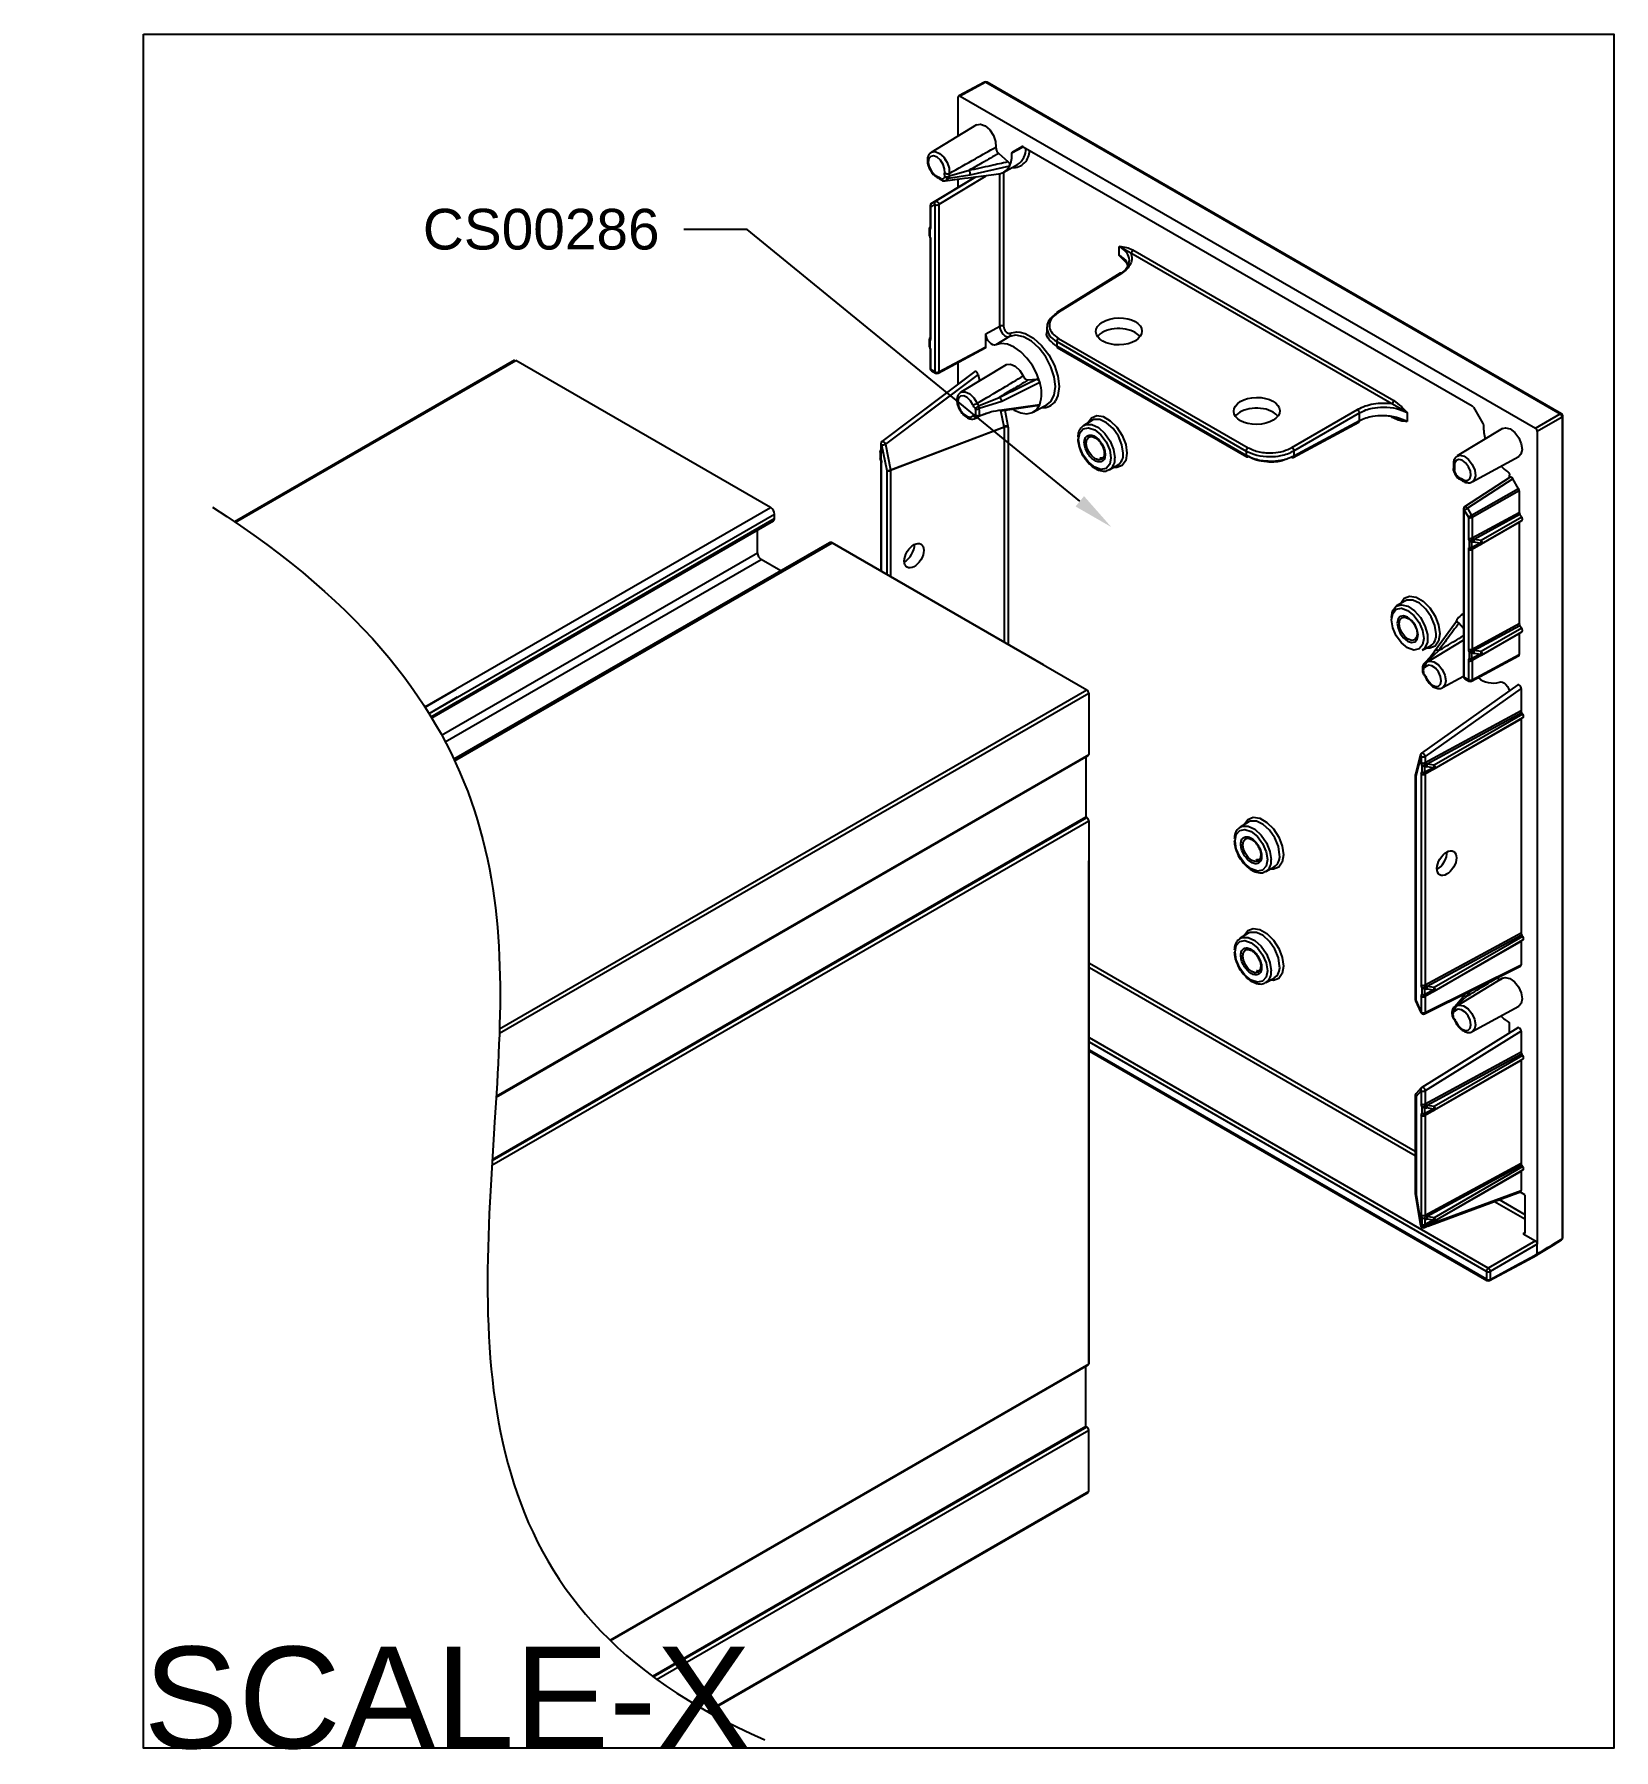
# Model space of a CAD drawing. Extents: x -0.4 to 5.43, y -6.33 to 0.
import ezdxf
from ezdxf import colors
from ezdxf.entities.mleader import LeaderData, LeaderLine
from ezdxf.math import Vec2, Vec3

# ---------------------------------------------------------------- set-up
doc = ezdxf.new("R2010")
doc.units = 0
doc.header["$LTSCALE"] = 0.5
doc.header["$MEASUREMENT"] = 0
for name, color, linetype in [('Dimension', 10, 'CONTINUOUS'), ('End Cap', 92, 'CONTINUOUS'), ('FAB DWG', 221, 'CONTINUOUS'), ('Housing', 150, 'CONTINUOUS')]:
    doc.layers.add(name, color=color, linetype=linetype)
doc.layers.add('Text-Unprinted', color=131, linetype='CONTINUOUS', plot=False)
doc.styles.add('LSAD_Standard', font='arial.ttf')
doc.styles.get("Standard").update_dxf_attribs({"font": 'arial.ttf'})

msp = doc.modelspace()

# ---------------------------------------------------------------- texts
at = {"layer": 'Text-Unprinted', "ltscale": 0.5, "transparency": 16777216, "style": 'LSAD_Standard'}
msp.add_attdef('SCALE-X', (0, -6.3266), 'XEffectiveScaleFactor', height=0.375, dxfattribs=at)

# ---------------------------------------------------------------- linework, layer by layer
at = {"layer": 'Dimension', "transparency": 16777216}
msp.add_open_spline([(0.2545, -1.7457), (1.3945, -2.4772), (1.2869, -4.1462), (1.1793, -5.8151), (2.2925, -6.2954)], degree=3, knots=[0.144615, 0.144615, 0.144615, 0.144615, 1, 2, 2, 2, 2], dxfattribs=at)
at = {"layer": 'End Cap', "linetype": 'Continuous', "lineweight": 25, "transparency": 16777216}
for p, q in [((3.1031, -0.1765), (3.0084, -0.2274)), ((3.108, -0.1771), (3.0134, -0.2279)), ((3.108, -0.1771), (5.228, -1.401)), ((5.2329, -1.4005), (3.1129, -0.1767)), ((3.0063, -0.3755), (3.0063, -0.232)), ((3.0134, -0.2279), (5.1367, -1.4537)), ((3.0743, -0.3343), (2.907, -0.4357)), ((2.9064, -0.436), (2.907, -0.4357)), ((3.1561, -0.4398), (3.1898, -0.4697)), ((3.2069, -0.4344), (3.244, -0.414)), ((3.2069, -0.4344), (3.2414, -0.4145)), ((3.2464, -0.415), (4.9036, -1.3716)), ((2.9738, -0.5229), (3.0472, -0.5018)), ((3.1957, -0.4865), (3.0493, -0.5202)), ((3.1745, -0.5091), (3.2254, -0.4811)), ((2.9073, -0.6248), (3.0703, -0.526)), ((2.9227, -0.616), (3.0716, -0.5259)), ((3.1085, -0.5237), (2.9348, -0.6288)), ((3.1085, -0.5237), (2.9574, -0.6151)), ((2.9574, -0.595), (3.0716, -0.5259)), ((2.9574, -0.5945), (3.0703, -0.526)), ((3.0493, -0.5202), (2.9704, -0.5318)), ((3.0063, -0.5649), (3.0063, -0.5343)), ((3.0063, -0.5649), (3.0063, -0.5343)), ((3.0301, -0.5312), (3.0433, -0.5294)), ((3.0433, -0.5295), (3.1568, -0.5147)), ((3.1085, -0.521), (3.1085, -0.5237)), ((3.1597, -1.0772), (3.1597, -0.5143)), ((3.1738, -0.5095), (3.1738, -1.0773)), ((2.9054, -0.6376), (2.9207, -0.6287)), ((2.9073, -0.6248), (2.9227, -0.616)), ((2.9207, -0.6287), (2.9207, -1.2464)), ((2.9348, -0.6288), (2.9348, -1.2464)), ((2.9024, -0.6335), (2.9024, -0.7093)), ((2.9054, -0.7134), (2.9054, -0.6376)), ((2.8996, -0.7175), (2.8996, -0.7404)), ((2.9024, -0.752), (2.9024, -1.1196)), ((2.9025, -0.7445), (2.9025, -0.7216)), ((2.9054, -1.1237), (2.9054, -0.7561)), ((3.6009, -0.8162), (3.6009, -0.783)), ((3.6437, -0.8079), (3.6009, -0.783)), ((3.6009, -0.8162), (3.629, -0.8429)), ((3.6218, -0.8377), (3.6009, -0.8162)), ((4.6069, -1.364), (3.6437, -0.8079)), ((3.6507, -0.7957), (4.6139, -1.3517)), ((3.6044, -0.8821), (3.3705, -1.0267)), ((3.6095, -0.8825), (3.3756, -1.0271)), ((2.8996, -1.1278), (2.8996, -1.1507)), ((2.8996, -1.1278), (2.8996, -1.1507)), ((2.9024, -1.1184), (2.9024, -1.1196)), ((2.9025, -1.1548), (2.9025, -1.1319)), ((2.9025, -1.1548), (2.9025, -1.1319)), ((2.9054, -1.1237), (2.9054, -1.1167)), ((2.9207, -1.1078), (2.9207, -1.2464)), ((2.9348, -1.0997), (2.9348, -1.2464)), ((3.1085, -1.1057), (3.1597, -1.0772)), ((3.1085, -1.1531), (3.1085, -1.1057)), ((3.1954, -1.116), (3.1457, -1.1461)), ((3.3333, -1.0815), (3.3333, -1.1014)), ((3.3701, -1.1345), (4.0694, -1.5382)), ((3.3701, -1.1345), (3.3701, -1.151)), ((3.377, -1.1223), (4.0764, -1.526)), ((2.9024, -1.1623), (2.9024, -1.2334)), ((2.9024, -1.1623), (2.9024, -1.2334)), ((2.9054, -1.2375), (2.9054, -1.1664)), ((2.9054, -1.2375), (2.9054, -1.1664)), ((2.9326, -1.2511), (3.1063, -1.1577)), ((2.9348, -1.2464), (3.1085, -1.1531)), ((4.0694, -1.5547), (3.3701, -1.151)), ((3.3721, -1.1556), (4.0715, -1.5593)), ((3.0676, -1.2448), (2.7248, -1.5032)), ((3.0798, -1.2552), (2.7376, -1.5131)), ((3.0676, -1.2448), (2.882, -1.3847)), ((3.0798, -1.2552), (2.8842, -1.4026)), ((2.9207, -1.2464), (2.9054, -1.2375)), ((2.9207, -1.2464), (2.9054, -1.2375)), ((2.9075, -1.2421), (2.9228, -1.251)), ((2.9075, -1.2421), (2.9228, -1.251)), ((3.0063, -1.291), (3.0063, -1.2115)), ((3.0063, -1.291), (3.0063, -1.2115)), ((3.1834, -1.2199), (3.0161, -1.3213)), ((3.0798, -1.2552), (3.0848, -1.2797)), ((3.3076, -1.285), (3.1673, -1.3549)), ((3.265, -1.2759), (3.2953, -1.2732)), ((3.082, -1.3712), (3.1578, -1.3401)), ((3.1336, -1.3926), (3.082, -1.4105)), ((3.1673, -1.3549), (3.0838, -1.3815)), ((3.1638, -1.39), (3.3056, -1.3685)), ((3.1764, -1.4483), (3.1644, -1.3899)), ((3.1673, -1.3862), (3.3076, -1.3659)), ((3.1783, -1.3878), (3.1902, -1.4461)), ((3.2836, -1.3947), (3.3345, -1.3668)), ((4.2384, -1.5252), (4.4806, -1.3853)), ((4.6638, -1.3966), (4.607, -1.364)), ((4.9086, -1.3769), (4.9432, -1.4368)), ((3.1769, -1.4505), (2.7568, -1.6098)), ((2.7569, -1.6074), (3.1764, -1.4483)), ((2.8836, -1.5594), (3.1764, -1.4483)), ((3.1769, -1.4505), (2.8859, -1.5609)), ((3.0762, -1.4128), (3.0704, -1.4172)), ((3.0712, -1.4168), (3.0814, -1.4112)), ((3.0788, -1.4114), (3.0762, -1.4128)), ((3.1769, -2.2446), (3.1769, -1.4505)), ((3.1907, -1.4507), (3.1907, -2.2526)), ((3.4682, -1.4444), (3.4696, -1.4435)), ((3.4997, -1.4253), (3.4696, -1.4435)), ((4.2432, -1.5619), (4.4855, -1.4316)), ((4.2455, -1.5375), (4.4877, -1.3976)), ((4.4877, -1.427), (4.2455, -1.5572)), ((4.4877, -1.427), (4.4877, -1.3976)), ((4.6139, -1.4171), (4.6045, -1.4117)), ((4.607, -1.4129), (4.6638, -1.4297)), ((4.6638, -1.3966), (4.6638, -1.4297)), ((5.0158, -1.4551), (4.8485, -1.5565)), ((5.1367, -1.4537), (5.228, -1.401)), ((5.2351, -1.4133), (5.1438, -1.466)), ((5.2351, -1.4133), (5.2351, -4.4458)), ((5.2379, -4.4418), (5.2379, -1.4092)), ((2.7208, -1.5112), (2.7208, -1.5343)), ((2.7237, -1.5153), (2.743, -1.6096)), ((2.7237, -1.5153), (2.743, -1.6096)), ((2.7237, -1.5384), (2.7237, -1.5153)), ((2.7376, -1.5131), (2.7569, -1.6074)), ((3.5126, -1.4892), (3.5155, -1.4911)), ((5.1438, -1.466), (5.1438, -4.4663)), ((2.7179, -1.5426), (2.7179, -1.5655)), ((2.7208, -1.5467), (2.7208, -1.5696)), ((2.7208, -1.577), (2.7208, -1.9805)), ((2.7237, -1.9822), (2.7237, -1.5811)), ((4.0694, -1.5382), (4.0694, -1.5547)), ((4.2384, -1.5613), (4.2246, -1.566)), ((4.2455, -1.5375), (4.2455, -1.5572)), ((4.9036, -1.6519), (5.0751, -1.5578)), ((2.743, -1.6096), (2.743, -1.9933)), ((2.7568, -1.6098), (2.7568, -2.0013)), ((3.5642, -1.6073), (3.5619, -1.6084)), ((3.5642, -1.6073), (3.595, -1.5903)), ((5.0435, -1.6351), (4.8756, -1.7438)), ((5.0537, -1.6408), (4.886, -1.7494)), ((5.0416, -1.6363), (5.0416, -1.6274)), ((5.075, -1.6777), (5.0537, -1.6408)), ((5.075, -1.6777), (4.9014, -1.776)), ((5.0771, -1.6847), (4.9035, -1.783)), ((5.0771, -1.6847), (5.0771, -1.7646)), ((4.8711, -1.7522), (4.8711, -2.3699)), ((4.874, -1.7563), (4.8894, -1.7829)), ((4.874, -2.374), (4.874, -1.7563)), ((4.886, -1.7494), (4.9014, -1.776)), ((4.9035, -1.8588), (5.0771, -1.7646)), ((5.0799, -1.7727), (4.9112, -1.8642)), ((5.0799, -1.7727), (5.0863, -1.7821)), ((4.8894, -1.7829), (4.8894, -1.8587)), ((4.9035, -1.783), (4.9035, -1.8588)), ((5.0771, -1.802), (4.9035, -1.9015)), ((5.0863, -1.7821), (4.9367, -1.8685)), ((4.9374, -1.8812), (5.087, -1.7948)), ((5.0771, -1.802), (5.0771, -2.1749)), ((4.8922, -1.8703), (4.8922, -1.8932)), ((4.902, -1.8947), (4.902, -1.8718)), ((4.9079, -1.8955), (4.9112, -1.8936)), ((4.9095, -1.8738), (4.935, -1.8781)), ((4.935, -1.8781), (4.9095, -1.8903)), ((4.9367, -1.8685), (4.9112, -1.8642)), ((4.9113, -1.8938), (4.9367, -1.8816)), ((2.7208, -1.9208), (2.7208, -1.9805)), ((2.7237, -1.9822), (2.7237, -1.9211)), ((2.743, -1.9226), (2.743, -1.9933)), ((2.7568, -1.9231), (2.7568, -2.0013)), ((4.8894, -1.9014), (4.8894, -2.269)), ((4.9035, -1.9015), (4.9035, -2.2691)), ((4.6545, -2.0919), (4.6244, -2.1101)), ((4.8711, -2.1394), (4.8647, -2.1433)), ((4.7008, -2.2138), (4.7008, -2.2149)), ((4.7644, -2.2769), (4.8424, -2.171)), ((4.8711, -2.1937), (4.8548, -2.1735)), ((4.9035, -2.2691), (5.0771, -2.1749)), ((5.0771, -2.2124), (4.9035, -2.3118)), ((5.0799, -2.183), (4.9112, -2.2745)), ((5.0863, -2.1924), (4.9367, -2.2788)), ((4.9374, -2.2915), (5.087, -2.2052)), ((5.0771, -2.2124), (5.0771, -2.2895)), ((5.0799, -2.183), (5.0863, -2.1924)), ((4.719, -2.2739), (4.7498, -2.257)), ((4.7789, -2.2759), (4.7292, -2.3221)), ((4.8711, -2.2364), (4.7394, -2.3162)), ((4.9367, -2.2788), (4.9112, -2.2745)), ((4.7351, -2.3198), (4.7403, -2.3156)), ((4.8894, -2.3117), (4.8894, -2.3828)), ((4.8922, -2.2806), (4.8922, -2.3035)), ((4.9012, -2.3876), (5.0749, -2.2942)), ((4.902, -2.305), (4.902, -2.2821)), ((4.9035, -2.3829), (5.0771, -2.2895)), ((4.9035, -2.3118), (4.9035, -2.3829)), ((4.9079, -2.3058), (4.9112, -2.3039)), ((4.9095, -2.2841), (4.935, -2.2884)), ((4.935, -2.2884), (4.9095, -2.3006)), ((4.9113, -2.3041), (4.9367, -2.2919)), ((5.0718, -2.4018), (4.717, -2.653)), ((4.7945, -2.4116), (4.8711, -2.3696)), ((4.8894, -2.3828), (4.874, -2.374)), ((4.8761, -2.3786), (4.8914, -2.3874)), ((5.0842, -2.4144), (4.7298, -2.6653)), ((5.0842, -2.4144), (5.0842, -2.4963)), ((4.7298, -2.6885), (5.0842, -2.4963)), ((5.0842, -2.5282), (4.7298, -2.7312)), ((5.087, -2.5044), (4.7376, -2.6939)), ((5.0903, -2.5092), (4.763, -2.6982)), ((4.7637, -2.7109), (5.091, -2.522)), ((5.0842, -2.5282), (5.0842, -3.3169)), ((5.087, -2.5044), (5.0903, -2.5092)), ((4.7131, -2.6586), (4.6938, -2.7306)), ((4.6964, -2.7373), (4.7157, -2.6653)), ((4.7157, -2.6653), (4.7157, -2.6884)), ((4.7186, -2.7228), (4.7186, -2.7)), ((4.7283, -2.7244), (4.7283, -2.7015)), ((4.7298, -2.6653), (4.7298, -2.6885)), ((4.7613, -2.7078), (4.7359, -2.7035)), ((4.7613, -2.7078), (4.7359, -2.72)), ((4.763, -2.6982), (4.7376, -2.6939)), ((4.7376, -2.7234), (4.763, -2.7113)), ((4.6935, -2.7332), (4.6935, -3.5635)), ((4.6964, -3.5676), (4.6964, -2.7373)), ((4.7157, -2.7311), (4.7157, -3.509)), ((4.7298, -2.7312), (4.7298, -3.5091)), ((4.7343, -2.7252), (4.7375, -2.7233)), ((4.0771, -2.908), (4.047, -2.9263)), ((4.0456, -2.9272), (4.047, -2.9263)), ((4.09, -2.972), (4.0929, -2.9739)), ((4.1416, -3.09), (4.1393, -3.0912)), ((4.1416, -3.09), (4.1724, -3.0731)), ((4.0456, -3.3375), (4.047, -3.3366)), ((4.0771, -3.3184), (4.047, -3.3366)), ((4.7298, -3.5091), (5.0842, -3.3169)), ((5.0842, -3.3488), (4.7298, -3.5518)), ((5.087, -3.325), (4.7376, -3.5145)), ((5.0903, -3.3299), (4.763, -3.5188)), ((4.7637, -3.5315), (5.091, -3.3426)), ((5.0842, -3.3488), (5.0842, -3.4353)), ((5.087, -3.325), (5.0903, -3.3299)), ((4.09, -3.3823), (4.0929, -3.3842)), ((3.4913, -3.4287), (4.6935, -4.1227)), ((3.4913, -3.445), (4.6935, -4.139)), ((4.7273, -3.6154), (5.0819, -3.44)), ((4.7298, -3.6106), (5.0842, -3.4353)), ((4.1416, -3.5003), (4.1393, -3.5015)), ((4.1416, -3.5003), (4.1724, -3.4834)), ((4.7186, -3.5435), (4.7186, -3.5206)), ((4.7283, -3.545), (4.7283, -3.5221)), ((4.7343, -3.5458), (4.7375, -3.5439)), ((4.7613, -3.5284), (4.7359, -3.5241)), ((4.7613, -3.5284), (4.7359, -3.5406)), ((4.763, -3.5188), (4.7376, -3.5145)), ((4.7376, -3.5441), (4.763, -3.5319)), ((5.0159, -3.4843), (4.8486, -3.5857)), ((4.8673, -3.555), (4.878, -3.5409)), ((4.8968, -3.5315), (4.8808, -3.5527)), ((4.9959, -3.4827), (4.9958, -3.4826)), ((4.6944, -3.5676), (4.7136, -3.6105)), ((4.6964, -3.5676), (4.7157, -3.6105)), ((4.7157, -3.5517), (4.7157, -3.6105)), ((4.7298, -3.5518), (4.7298, -3.6106)), ((4.8318, -3.5968), (4.8673, -3.555)), ((4.8808, -3.5527), (4.8385, -3.5915)), ((4.8444, -3.5892), (4.8495, -3.5852)), ((4.9037, -3.6812), (5.0752, -3.587)), ((5.072, -3.6671), (4.7175, -3.887)), ((5.0416, -3.686), (5.0416, -3.649)), ((4.963, -4.5542), (3.4913, -3.7046)), ((4.9561, -4.5664), (3.4913, -3.7208)), ((5.0842, -3.6799), (4.7298, -3.8997)), ((5.0842, -3.6799), (5.0842, -3.756)), ((4.9561, -4.5956), (3.4913, -3.75)), ((3.4913, -3.7534), (4.9581, -4.6002)), ((4.7298, -3.9482), (5.0842, -3.756)), ((5.0842, -3.7879), (4.7298, -3.9909)), ((5.087, -3.7641), (4.7376, -3.9536)), ((5.0903, -3.769), (4.763, -3.9579)), ((4.7637, -3.9706), (5.091, -3.7817)), ((5.0842, -3.7879), (5.0842, -4.1663)), ((5.087, -3.7641), (5.0903, -3.769)), ((4.6935, -3.9162), (4.6935, -4.2784)), ((4.7155, -3.8887), (4.6962, -3.9094)), ((4.6964, -3.9203), (4.7157, -3.8997)), ((4.6964, -3.9203), (4.6964, -4.2825)), ((4.7157, -3.8997), (4.7157, -3.9481)), ((4.7298, -3.8997), (4.7298, -3.9482)), ((4.7186, -3.9826), (4.7186, -3.9597)), ((4.7283, -3.9841), (4.7283, -3.9612)), ((4.7343, -3.9849), (4.7375, -3.983)), ((4.7613, -3.9675), (4.7359, -3.9632)), ((4.7613, -3.9675), (4.7359, -3.9797)), ((4.763, -3.9579), (4.7376, -3.9536)), ((4.7376, -3.9832), (4.763, -3.971)), ((4.7157, -3.9908), (4.7157, -4.3584)), ((4.7298, -3.9909), (4.7298, -4.3585)), ((4.7298, -4.3585), (5.0842, -4.1663)), ((5.087, -4.1744), (4.7376, -4.3639)), ((5.087, -4.1744), (5.0903, -4.1793)), ((5.0842, -4.1982), (4.743, -4.3936)), ((5.0903, -4.1793), (4.763, -4.3682)), ((4.7637, -4.3809), (5.091, -4.192)), ((5.0842, -4.1982), (5.0842, -4.2677)), ((4.6936, -4.28), (4.713, -4.3967)), ((4.6964, -4.2825), (4.7158, -4.3991)), ((4.7395, -4.3989), (5.0816, -4.2727)), ((4.743, -4.3936), (5.0842, -4.2677)), ((5.0033, -4.3016), (5.0984, -4.3564)), ((5.0984, -4.2841), (5.0797, -4.2733)), ((5.0984, -4.2841), (5.0984, -4.4236)), ((4.7376, -4.3639), (4.7313, -4.3642)), ((4.763, -4.3682), (4.7376, -4.3639)), ((4.9861, -4.3079), (5.0984, -4.3727)), ((4.7186, -4.3929), (4.7186, -4.37)), ((4.7268, -4.3692), (4.7283, -4.3715)), ((4.7273, -4.4041), (4.7397, -4.3988)), ((4.7283, -4.3715), (4.7283, -4.3944)), ((4.7343, -4.3952), (4.7375, -4.3933)), ((4.7613, -4.3778), (4.7359, -4.3735)), ((4.7613, -4.3778), (4.7359, -4.39)), ((4.7376, -4.3935), (4.763, -4.3813)), ((4.7397, -4.3988), (4.7395, -4.3989)), ((5.0912, -4.4277), (5.0984, -4.4233)), ((5.0912, -4.4277), (5.1367, -4.4539)), ((5.1367, -4.4539), (4.963, -4.5542)), ((5.1438, -4.4663), (4.9701, -4.5665)), ((5.1414, -4.5065), (5.2028, -4.4691)), ((5.1438, -4.5017), (5.1438, -4.4663)), ((5.2028, -4.4691), (5.2332, -4.4504)), ((5.2048, -4.4646), (5.2351, -4.4458)), ((4.9679, -4.6004), (5.0784, -4.5409)), ((4.9701, -4.5957), (5.0807, -4.5363)), ((5.0784, -4.5409), (5.1421, -4.5061)), ((4.9561, -4.5664), (4.9561, -4.5956)), ((4.9701, -4.5665), (4.9701, -4.5957))]:
    msp.add_line(p, q, dxfattribs=at)
at = {"layer": 'End Cap', "linetype": 'Continuous', "lineweight": 25, "transparency": 16777216, "flags": 128}
for points in [[(3.0743, -0.3343), (3.0746, -0.3341), (3.0891, -0.3315), (3.1062, -0.3382), (3.123, -0.3528), (3.1365, -0.3731), (3.1446, -0.3954), (3.1458, -0.4161)], [(2.907, -0.4357), (2.9073, -0.4355), (2.9211, -0.4332), (2.9373, -0.4397), (2.9531, -0.4539), (2.9657, -0.4734), (2.9728, -0.4945), (2.9732, -0.5137)], [(3.2477, -0.4157), (3.2273, -0.4269), (3.2048, -0.4393)], [(2.9567, -0.5119), (2.9564, -0.4969), (2.9508, -0.4803), (2.9409, -0.465), (2.9285, -0.4538), (2.9158, -0.4487), (2.905, -0.4505), (2.898, -0.459), (2.8961, -0.4726), (2.8996, -0.4889), (2.9079, -0.505), (2.9195, -0.5182), (2.9323, -0.526)], [(2.9574, -0.4606), (2.9657, -0.4734), (2.9728, -0.4945), (2.9732, -0.5137)], [(2.9444, -0.5377), (2.9442, -0.5374), (2.944, -0.5366), (2.9441, -0.5355), (2.9445, -0.5342)], [(2.9227, -0.616), (2.9243, -0.6155), (2.9262, -0.6159), (2.9282, -0.617), (2.9302, -0.6188), (2.932, -0.621), (2.9335, -0.6236), (2.9344, -0.6263), (2.9348, -0.6288)], [(3.1457, -1.1461), (3.1404, -1.1472), (3.1343, -1.1459), (3.1279, -1.1424), (3.1217, -1.1368), (3.1163, -1.1298), (3.1121, -1.1218), (3.1094, -1.1136), (3.1085, -1.1057)], [(3.1597, -1.0772), (3.1606, -1.0847), (3.1631, -1.0926), (3.1672, -1.1003), (3.1724, -1.1071), (3.1783, -1.1124), (3.1844, -1.1158), (3.1903, -1.117), (3.1954, -1.116)], [(3.1738, -1.0773), (3.1744, -1.0823), (3.1761, -1.0876), (3.1788, -1.0927), (3.1822, -1.0972), (3.1862, -1.1007), (3.1903, -1.103), (3.1942, -1.1038), (3.1976, -1.1031)], [(3.3345, -1.3668), (3.3487, -1.355), (3.3609, -1.3315), (3.3651, -1.3006), (3.3609, -1.2648), (3.3487, -1.2271), (3.3294, -1.1907), (3.3047, -1.1585), (3.2766, -1.1333), (3.2474, -1.117), (3.2196, -1.1111), (3.1954, -1.116)], [(3.1976, -1.1031), (3.2234, -1.0979), (3.2347, -1.099)], [(3.2347, -1.099), (3.2532, -1.1042), (3.2844, -1.1216), (3.3145, -1.1487), (3.341, -1.1831), (3.3616, -1.2221), (3.3747, -1.2624), (3.3792, -1.3006), (3.3747, -1.3337), (3.3662, -1.3527)], [(3.3076, -1.285), (3.2964, -1.2534), (3.2802, -1.2228), (3.26, -1.1951), (3.2371, -1.1719), (3.2128, -1.1546), (3.1885, -1.1442), (3.1656, -1.1413), (3.1457, -1.1461)], [(3.1834, -1.2199), (3.1851, -1.219), (3.2001, -1.2175), (3.2172, -1.2251), (3.2338, -1.2405), (3.2468, -1.2612)], [(3.0158, -1.3215), (3.0182, -1.3202), (3.0325, -1.3192), (3.0488, -1.327), (3.0643, -1.3422), (3.0762, -1.3621)], [(3.061, -1.3683), (3.0517, -1.3527), (3.0395, -1.3408), (3.0267, -1.3347), (3.0155, -1.3355), (3.0078, -1.343), (3.0051, -1.356), (3.0078, -1.3721), (3.0155, -1.3884), (3.0267, -1.4022), (3.0395, -1.4109), (3.0517, -1.413), (3.061, -1.4081)], [(3.2093, -1.3847), (3.2128, -1.3868), (3.2371, -1.3976), (3.26, -1.4009), (3.2802, -1.3964), (3.2964, -1.3845), (3.3076, -1.3659)], [(3.4508, -1.4946), (3.4553, -1.4708), (3.4683, -1.4559), (3.4877, -1.4521), (3.5105, -1.4601), (3.5334, -1.4785), (3.5528, -1.5047), (3.5657, -1.5345), (3.5703, -1.5636)], [(3.4696, -1.4435), (3.4772, -1.4402), (3.4992, -1.4402), (3.5237, -1.4517), (3.5473, -1.4731), (3.5669, -1.5015), (3.5798, -1.5331), (3.5844, -1.5636)], [(3.4846, -1.4344), (3.4849, -1.4336), (3.4979, -1.4152), (3.5177, -1.4074), (3.542, -1.4112), (3.5679, -1.4262), (3.5922, -1.4504), (3.612, -1.4811), (3.6249, -1.5144), (3.6294, -1.5464), (3.6249, -1.5733), (3.612, -1.5917), (3.5922, -1.5994), (3.5795, -1.5988)], [(3.6153, -1.5464), (3.6108, -1.5156), (3.5978, -1.4838), (3.578, -1.4551), (3.5542, -1.4336), (3.5295, -1.422), (3.5073, -1.4219), (3.4997, -1.4253)], [(5.0158, -1.4551), (5.0271, -1.4521), (5.0438, -1.4567), (5.0609, -1.4698), (5.0754, -1.4891), (5.0849, -1.5113), (5.0877, -1.5326), (5.0833, -1.5494), (5.0751, -1.5578)], [(2.7248, -1.5032), (2.7248, -1.5032), (2.7266, -1.5026), (2.729, -1.5032), (2.7316, -1.5047), (2.7341, -1.5071), (2.7362, -1.5101), (2.7376, -1.5131)], [(3.5703, -1.5636), (3.5657, -1.5873), (3.5528, -1.6022), (3.5334, -1.606), (3.5105, -1.5981), (3.4877, -1.5796), (3.4683, -1.5535), (3.4553, -1.5236), (3.4508, -1.4946)], [(3.5461, -1.5472), (3.5435, -1.5605), (3.5363, -1.5688), (3.5254, -1.5709), (3.5126, -1.5665), (3.4998, -1.5562), (3.4889, -1.5415), (3.4817, -1.5248), (3.4791, -1.5086), (3.4817, -1.4952), (3.4889, -1.4869), (3.4998, -1.4848), (3.5126, -1.4892), (3.5126, -1.4892)], [(4.8624, -1.6402), (4.8753, -1.6472), (4.8869, -1.6475), (4.8951, -1.6409), (4.8986, -1.6286), (4.8967, -1.6128), (4.8897, -1.5963), (4.8789, -1.582), (4.8662, -1.5724), (4.8538, -1.5693), (4.844, -1.5732), (4.8384, -1.5833), (4.8381, -1.598)], [(4.8481, -1.5567), (4.8581, -1.5537), (4.8739, -1.5577), (4.8901, -1.5699), (4.9039, -1.5881), (4.9128, -1.6091), (4.9153, -1.6293), (4.9108, -1.6449), (4.9039, -1.6518)], [(4.8343, -1.6108), (4.8343, -1.6108), (4.8346, -1.6111), (4.8352, -1.6113), (4.836, -1.6114), (4.837, -1.6114)], [(4.8494, -1.637), (4.8494, -1.637), (4.8493, -1.6366), (4.8494, -1.636), (4.8497, -1.6353), (4.8503, -1.6344)], [(4.874, -1.7563), (4.8751, -1.7557), (4.8764, -1.7549), (4.8779, -1.754), (4.8796, -1.7531), (4.8812, -1.7521), (4.8829, -1.7511), (4.8845, -1.7502), (4.886, -1.7494)], [(4.8756, -1.7438), (4.8763, -1.7434), (4.8781, -1.7432), (4.8801, -1.7438), (4.8822, -1.7451), (4.8843, -1.747), (4.886, -1.7494)], [(4.9014, -1.776), (4.8999, -1.7768), (4.8983, -1.7778), (4.8966, -1.7787), (4.8949, -1.7797), (4.8933, -1.7806), (4.8918, -1.7815), (4.8905, -1.7823), (4.8894, -1.7829)], [(5.087, -1.7948), (5.0875, -1.7945), (5.0884, -1.7935), (5.0889, -1.792), (5.0891, -1.7902), (5.0889, -1.7883), (5.0884, -1.7862), (5.0875, -1.7841), (5.0863, -1.7821)], [(4.9367, -1.8685), (4.9379, -1.8705), (4.9387, -1.8726), (4.9393, -1.8747), (4.9395, -1.8766), (4.9393, -1.8784), (4.9387, -1.8798), (4.9379, -1.8809), (4.9374, -1.8812)], [(4.6394, -2.1011), (4.6397, -2.1002), (4.6527, -2.0818), (4.6725, -2.0741), (4.6968, -2.0779), (4.7227, -2.0928), (4.747, -2.1171), (4.7668, -2.1477), (4.7797, -2.1811), (4.7842, -2.2131), (4.7797, -2.2399), (4.7668, -2.2583), (4.747, -2.2661), (4.7343, -2.2655)], [(4.7701, -2.213), (4.7656, -2.1823), (4.7525, -2.1504), (4.7328, -2.1218), (4.709, -2.1002), (4.6843, -2.0886), (4.6621, -2.0886), (4.6545, -2.0919)], [(4.6054, -2.1531), (4.61, -2.1278), (4.6229, -2.1111), (4.6425, -2.1054), (4.6661, -2.1112), (4.6906, -2.128), (4.7126, -2.1533), (4.7291, -2.1839), (4.738, -2.2154), (4.738, -2.2438), (4.7291, -2.2651), (4.719, -2.2739)], [(4.6056, -2.1612), (4.6101, -2.1374), (4.6231, -2.1225), (4.6424, -2.1188), (4.6653, -2.1267), (4.6882, -2.1452), (4.7076, -2.1713), (4.7205, -2.2012), (4.7251, -2.2302)], [(4.7038, -2.2179), (4.7009, -2.1992), (4.6925, -2.18), (4.68, -2.1632), (4.6653, -2.1513), (4.6506, -2.1462), (4.6381, -2.1486), (4.6298, -2.1582), (4.6268, -2.1735)], [(4.6339, -2.1752), (4.6365, -2.1619), (4.6437, -2.1535), (4.6546, -2.1514), (4.6674, -2.1559), (4.6674, -2.1559)], [(4.7251, -2.2302), (4.7205, -2.254), (4.7076, -2.2689), (4.6882, -2.2727), (4.6653, -2.2647), (4.6424, -2.2463), (4.6231, -2.2201), (4.6101, -2.1903), (4.6056, -2.1612)], [(4.6268, -2.1735), (4.6298, -2.1922), (4.6381, -2.2114), (4.6506, -2.2283), (4.6653, -2.2401), (4.68, -2.2453), (4.6925, -2.2428), (4.7009, -2.2332), (4.7038, -2.2179)], [(4.7008, -2.2149), (4.6983, -2.2271), (4.691, -2.2355), (4.6802, -2.2376), (4.6674, -2.2331), (4.6546, -2.2228), (4.6437, -2.2082), (4.6365, -2.1915), (4.6339, -2.1752)], [(5.087, -2.2052), (5.0875, -2.2048), (5.0884, -2.2038), (5.0889, -2.2023), (5.0891, -2.2006), (5.0889, -2.1986), (5.0884, -2.1965), (5.0875, -2.1944), (5.0863, -2.1924)], [(4.7789, -2.2759), (4.7765, -2.2745), (4.7741, -2.2734), (4.7717, -2.2729), (4.7695, -2.2728), (4.7676, -2.2731), (4.766, -2.274), (4.7649, -2.2753), (4.7644, -2.2769)], [(4.9367, -2.2788), (4.9379, -2.2808), (4.9387, -2.2829), (4.9393, -2.285), (4.9395, -2.2869), (4.9393, -2.2887), (4.9387, -2.2901), (4.9379, -2.2912), (4.9374, -2.2915)], [(4.7338, -2.3737), (4.7431, -2.3894), (4.7552, -2.4013), (4.768, -2.4074), (4.7793, -2.4066), (4.7869, -2.3991), (4.7896, -2.3861), (4.7869, -2.37), (4.7793, -2.3537), (4.768, -2.3399), (4.7552, -2.3312), (4.7431, -2.3291), (4.7338, -2.334)], [(4.7403, -2.3156), (4.7469, -2.3136), (4.7624, -2.3162), (4.7787, -2.3273), (4.7931, -2.3448), (4.8028, -2.3657), (4.8062, -2.3862), (4.8028, -2.4027), (4.795, -2.4113)], [(4.7244, -2.3593), (4.7239, -2.3606), (4.7237, -2.3616), (4.7239, -2.3623), (4.724, -2.3625)], [(4.7338, -2.3737), (4.7326, -2.3739), (4.7317, -2.3739), (4.7313, -2.3737), (4.7313, -2.3737)], [(5.0044, -2.3908), (5.0097, -2.3898), (5.0158, -2.3911), (5.0222, -2.3946), (5.0283, -2.4001), (5.0338, -2.4072), (5.038, -2.4152), (5.0407, -2.4234), (5.0407, -2.4238)], [(5.091, -2.522), (5.0915, -2.5216), (5.0924, -2.5206), (5.0929, -2.5191), (5.0931, -2.5174), (5.0929, -2.5154), (5.0924, -2.5133), (5.0915, -2.5112), (5.0903, -2.5092)], [(4.717, -2.653), (4.7182, -2.6525), (4.7203, -2.6528), (4.7228, -2.6542), (4.7253, -2.6564), (4.7274, -2.6593), (4.729, -2.6624), (4.7298, -2.6653)], [(4.763, -2.6982), (4.7642, -2.7002), (4.7651, -2.7022), (4.7656, -2.7043), (4.7658, -2.7063), (4.7656, -2.7081), (4.7651, -2.7095), (4.7642, -2.7106), (4.7637, -2.7109)], [(4.062, -2.9172), (4.0623, -2.9164), (4.0753, -2.898), (4.0951, -2.8902), (4.1194, -2.894), (4.1453, -2.909), (4.1696, -2.9332), (4.1894, -2.9639), (4.2023, -2.9972), (4.2068, -3.0292), (4.2023, -3.056), (4.1894, -3.0744), (4.1696, -3.0822), (4.1569, -3.0816)], [(4.1927, -3.0291), (4.1882, -2.9984), (4.1751, -2.9666), (4.1554, -2.9379), (4.1316, -2.9163), (4.1069, -2.9047), (4.0847, -2.9047), (4.0771, -2.908)], [(4.0282, -2.9774), (4.0327, -2.9536), (4.0457, -2.9387), (4.065, -2.9349), (4.0879, -2.9429), (4.1108, -2.9613), (4.1302, -2.9875), (4.1431, -3.0173), (4.1477, -3.0463)], [(4.047, -2.9263), (4.0546, -2.9229), (4.0766, -2.923), (4.1011, -2.9345), (4.1247, -2.9559), (4.1443, -2.9843), (4.1572, -3.0159), (4.1618, -3.0464)], [(4.1234, -3.03), (4.1209, -3.0433), (4.1137, -3.0516), (4.1028, -3.0537), (4.09, -3.0493), (4.0772, -3.0389), (4.0663, -3.0243), (4.0591, -3.0076), (4.0565, -2.9913), (4.0591, -2.978), (4.0663, -2.9697), (4.0772, -2.9676), (4.09, -2.972), (4.09, -2.972)], [(4.1477, -3.0463), (4.1431, -3.0701), (4.1302, -3.085), (4.1108, -3.0888), (4.0879, -3.0809), (4.065, -3.0624), (4.0457, -3.0362), (4.0327, -3.0064), (4.0282, -2.9774)], [(4.0282, -3.3877), (4.0327, -3.3639), (4.0457, -3.349), (4.065, -3.3452), (4.0879, -3.3532), (4.1108, -3.3716), (4.1302, -3.3978), (4.1431, -3.4276), (4.1477, -3.4567)], [(4.047, -3.3366), (4.0546, -3.3333), (4.0766, -3.3333), (4.1011, -3.3448), (4.1247, -3.3662), (4.1443, -3.3946), (4.1572, -3.4262), (4.1618, -3.4567)], [(4.062, -3.3275), (4.0623, -3.3267), (4.0753, -3.3083), (4.0951, -3.3005), (4.1194, -3.3043), (4.1453, -3.3193), (4.1696, -3.3435), (4.1894, -3.3742), (4.2023, -3.4075), (4.2068, -3.4395), (4.2023, -3.4664), (4.1894, -3.4848), (4.1696, -3.4925), (4.1569, -3.4919)], [(4.1927, -3.4395), (4.1882, -3.4087), (4.1751, -3.3769), (4.1554, -3.3482), (4.1316, -3.3267), (4.1069, -3.3151), (4.0847, -3.315), (4.0771, -3.3184)], [(5.091, -3.3426), (5.0915, -3.3423), (5.0924, -3.3412), (5.0929, -3.3397), (5.0931, -3.338), (5.0929, -3.336), (5.0924, -3.3339), (5.0915, -3.3318), (5.0903, -3.3299)], [(4.1477, -3.4567), (4.1431, -3.4804), (4.1302, -3.4953), (4.1108, -3.4991), (4.0879, -3.4912), (4.065, -3.4727), (4.0457, -3.4466), (4.0327, -3.4167), (4.0282, -3.3877)], [(4.1234, -3.4403), (4.1209, -3.4536), (4.1137, -3.4619), (4.1028, -3.464), (4.09, -3.4596), (4.0772, -3.4493), (4.0663, -3.4346), (4.0591, -3.4179), (4.0565, -3.4016), (4.0591, -3.3883), (4.0663, -3.38), (4.0772, -3.3779), (4.09, -3.3823), (4.09, -3.3823)], [(5.0159, -3.4843), (5.0255, -3.4814), (5.042, -3.485), (5.0592, -3.4972), (5.0741, -3.516), (5.0843, -3.538), (5.0878, -3.5597), (5.0843, -3.5772), (5.0752, -3.587)], [(4.763, -3.5188), (4.7642, -3.5208), (4.7651, -3.5229), (4.7656, -3.525), (4.7658, -3.5269), (4.7656, -3.5287), (4.7651, -3.5301), (4.7642, -3.5312), (4.7637, -3.5315)], [(4.6964, -3.5676), (4.6954, -3.5677), (4.6947, -3.5678), (4.6944, -3.5676), (4.6944, -3.5676)], [(4.8431, -3.6435), (4.8524, -3.6591), (4.8645, -3.6709), (4.8773, -3.677), (4.8885, -3.6762), (4.8961, -3.6686), (4.8988, -3.6557), (4.8961, -3.6396), (4.8885, -3.6233), (4.8773, -3.6095), (4.8645, -3.6008), (4.8524, -3.5987), (4.8431, -3.6035)], [(4.8495, -3.5852), (4.8563, -3.5831), (4.8718, -3.5859), (4.8881, -3.597), (4.9023, -3.6145), (4.912, -3.6353), (4.9155, -3.6558), (4.912, -3.6723), (4.9042, -3.6809)], [(4.8808, -3.5527), (4.8786, -3.5516), (4.8763, -3.5508), (4.8741, -3.5504), (4.872, -3.5505), (4.8702, -3.5511), (4.8688, -3.552), (4.8678, -3.5533), (4.8673, -3.555)], [(4.7136, -3.6105), (4.7137, -3.6106), (4.714, -3.6107), (4.7147, -3.6107), (4.7157, -3.6105)], [(4.8337, -3.6291), (4.8332, -3.6303), (4.833, -3.6313), (4.8332, -3.6321), (4.8333, -3.6323)], [(4.8431, -3.6435), (4.8419, -3.6437), (4.8411, -3.6437), (4.8406, -3.6435), (4.8406, -3.6435)], [(5.091, -3.7817), (5.0915, -3.7814), (5.0924, -3.7803), (5.0929, -3.7788), (5.0931, -3.7771), (5.0929, -3.7751), (5.0924, -3.773), (5.0915, -3.7709), (5.0903, -3.769)], [(4.7175, -3.887), (4.7183, -3.8867), (4.7202, -3.8867), (4.7223, -3.8875), (4.7245, -3.8892), (4.7266, -3.8915), (4.7282, -3.8942), (4.7293, -3.897), (4.7298, -3.8997)], [(4.763, -3.9579), (4.7642, -3.9599), (4.7651, -3.962), (4.7656, -3.9641), (4.7658, -3.966), (4.7656, -3.9678), (4.7651, -3.9692), (4.7642, -3.9703), (4.7637, -3.9706)], [(5.091, -4.192), (5.0915, -4.1917), (5.0924, -4.1906), (5.0929, -4.1892), (5.0931, -4.1874), (5.0929, -4.1854), (5.0924, -4.1833), (5.0915, -4.1813), (5.0903, -4.1793)], [(4.763, -4.3682), (4.7642, -4.3702), (4.7651, -4.3723), (4.7656, -4.3744), (4.7658, -4.3763), (4.7656, -4.3781), (4.7651, -4.3795), (4.7642, -4.3806), (4.7637, -4.3809)]]:
    msp.add_lwpolyline(points, dxfattribs=at)
at = {"layer": 'End Cap', "linetype": 'Continuous', "lineweight": 25, "transparency": 16777216}
for centre, radius, start, end in [((3.1078, -0.1854), 0.0101, 60.00269, 118.26557), ((3.105, -0.1811), 0.00496, 53.60191, 112.96519), ((3.1108, -0.1812), 0.00498, 65.36022, 124.60414), ((3.1077, -0.4451), 0.0973, 334.81674, 3.4394), ((3.2079, -0.4307), 0.0616, 267.33881, 2.31757), ((3.1859, -0.4232), 0.0701, 304.35173, 2.28055), ((3.0284, -0.5132), 0.022, 341.44271, 31.19696), ((3.1504, -0.465), 0.0502, 277.34896, 334.56762), ((2.9397, -0.5255), 0.00736, 183.18857, 246.24814), ((2.9529, -0.5293), 0.0119, 224.53464, 274.84), ((2.9432, -0.5166), 0.0176, 274.16089, 325.84986), ((2.9537, -0.5315), 0.00967, 196.28158, 272.6534), ((2.9526, -0.5197), 0.0215, 274.16089, 325.84986), ((2.9664, -0.4993), 0.0159, 232.25812, 295.23871), ((2.9664, -0.4993), 0.0159, 235.48198, 295.23871), ((2.9432, -0.5166), 0.0176, 323.8874, 325.84986), ((2.9526, -0.5197), 0.0215, 282.80111, 325.84986), ((2.9595, -0.4971), 0.0295, 266.60717, 299.01999), ((2.9595, -0.4971), 0.0295, 266.60717, 299.01999), ((2.9687, -0.518), 0.0139, 217.96713, 277.10215), ((2.9687, -0.518), 0.0139, 217.96713, 277.10215), ((2.9605, -0.5229), 0.0133, 318.38118, 0.18516), ((2.9605, -0.5229), 0.0133, 318.38118, 0.18516), ((2.9125, -0.6335), 0.0101, 121.22828, 180), ((2.913, -0.6322), 0.00931, 127.47298, 215.04148), ((2.9284, -0.6234), 0.00931, 127.47298, 215.04148), ((2.9279, -0.6149), 0.0155, 242.65648, 296.76622), ((2.9073, -0.6331), 0.00483, 184.12934, 247.1908), ((2.9096, -0.7175), 0.0101, 133.39136, 180), ((2.9046, -0.717), 0.00508, 185.8452, 245.47494), ((2.9096, -0.7404), 0.0101, 180, 205.64332), ((2.9046, -0.7399), 0.00508, 185.8452, 245.47494), ((2.9074, -0.7088), 0.00496, 185.07867, 246.24147), ((2.9073, -0.7516), 0.00483, 184.23787, 247.17994), ((3.6353, -0.795), 0.0155, 303.22971, 357.34768), ((3.6066, -0.8866), 0.00504, 54.4735, 116.34159), ((3.1667, -1.091), 0.0155, 62.65648, 116.76622), ((3.3735, -1.0307), 0.00497, 127.03295, 186.40148), ((3.3727, -1.0311), 0.0049, 53.48924, 117.32586), ((2.9096, -1.1278), 0.0101, 133.39136, 180), ((2.9096, -1.1278), 0.0101, 133.39136, 180), ((2.9046, -1.1273), 0.00508, 185.8452, 245.47494), ((2.9046, -1.1273), 0.00508, 185.8452, 245.47494), ((2.9074, -1.1192), 0.00496, 185.07867, 246.24147), ((2.9074, -1.1192), 0.00496, 185.07867, 246.24147), ((3.1895, -1.1084), 0.0096, 307.50604, 33.10273), ((3.3855, -1.1352), 0.0155, 123.22971, 177.34769), ((2.9096, -1.1507), 0.01, 180, 205.64332), ((2.9046, -1.1502), 0.00508, 185.8452, 245.47494), ((2.9096, -1.1507), 0.01, 180, 205.64332), ((2.9046, -1.1502), 0.00508, 185.8452, 245.47494), ((2.9073, -1.162), 0.00483, 184.23787, 247.17994), ((2.9073, -1.162), 0.00483, 184.23787, 247.17994), ((3.375, -1.1515), 0.00496, 173.76303, 234.92479), ((2.9125, -1.2334), 0.01, 180, 240.00269), ((2.9074, -1.233), 0.00496, 185.07867, 246.24147), ((2.9125, -1.2334), 0.01, 180, 240.00269), ((2.9074, -1.233), 0.00496, 185.07867, 246.24147), ((2.9103, -1.238), 0.00496, 173.76303, 234.92479), ((2.9103, -1.238), 0.00496, 173.76303, 234.92479), ((2.9279, -1.2326), 0.0155, 242.65648, 296.76622), ((2.9257, -1.2469), 0.00496, 173.76303, 234.92479), ((2.9279, -1.2326), 0.0155, 242.65648, 296.76622), ((2.9257, -1.2469), 0.00496, 173.76303, 234.92479), ((2.9279, -1.2423), 0.0101, 240.00269, 298.26557), ((2.9279, -1.2423), 0.0101, 240.00269, 298.26557), ((2.93, -1.247), 0.0049, 302.67212, 6.51471), ((2.93, -1.247), 0.0049, 302.67212, 6.51471), ((3.1819, -1.3255), 0.132, 342.15702, 17.84298), ((3.0452, -1.3082), 0.0622, 284.66912, 299.81949), ((3.0991, -1.4), 0.0336, 120.72223, 149.0456), ((3.0748, -1.3589), 0.0243, 259.36476, 291.63599), ((3.0242, -1.3936), 0.0474, 346.78076, 13.21924), ((3.0565, -1.381), 0.0273, 358.99308, 21.07607), ((3.0274, -1.3947), 0.0579, 346.78076, 13.21924), ((3.1421, -1.3605), 0.0258, 12.71678, 52.65128), ((3.1638, -1.3851), 0.00491, 211.93796, 270.07283), ((3.1625, -1.3853), 0.00479, 285.27683, 350.07815), ((3.3194, -1.3226), 0.0556, 264.55184, 327.26635), ((4.4718, -1.3986), 0.0159, 3.52223, 56.47777), ((4.5985, -1.351), 0.0155, 303.22971, 357.34769), ((3.0714, -1.4014), 0.0124, 212.90221, 292.71512), ((3.0807, -1.3924), 0.0158, 229.28735, 281.3647), ((3.0792, -1.4024), 0.00915, 193.04199, 262.35372), ((3.0787, -1.3996), 0.0119, 266.63632, 290.81968), ((3.0812, -1.4087), 0.0027, 310.97388, 14.64497), ((3.1864, -1.4667), 0.0209, 79.3789, 118.6168), ((3.1836, -1.4646), 0.0156, 62.73836, 115.52952), ((4.4827, -1.4274), 0.00504, 303.65664, 5.53018), ((4.6096, -1.4164), 0.00437, 350.5527, 127.70469), ((5.1149, -1.4467), 0.1696, 179.12075, 196.48132), ((5.2308, -1.4051), 0.00498, 65.36022, 124.60414), ((5.2201, -1.4137), 0.015, 1.72152, 58.27848), ((5.2279, -1.4092), 0.0101, 0, 60.00269), ((5.233, -1.4088), 0.00498, 295.38794, 354.63803), ((2.7308, -1.5112), 0.01, 127.0025, 180), ((2.7256, -1.5109), 0.00483, 184.12934, 247.1908), ((2.7276, -1.4948), 0.0209, 259.3789, 298.6168), ((2.7276, -1.4948), 0.0209, 259.3789, 298.6168), ((2.7279, -1.5426), 0.0101, 133.39136, 180), ((2.7229, -1.5421), 0.00508, 185.8452, 245.47494), ((2.7279, -1.5655), 0.0101, 180, 205.64332), ((2.7229, -1.565), 0.00508, 185.8452, 245.47494), ((2.7257, -1.5339), 0.00496, 185.07867, 246.24147), ((2.7256, -1.5767), 0.00483, 184.23787, 247.17994), ((3.5405, -1.5698), 0.0443, 302.32399, 8.03756), ((3.5711, -1.5526), 0.0446, 302.32399, 8.03756), ((4.0743, -1.5552), 0.00496, 173.76303, 234.92479), ((4.0848, -1.5389), 0.0155, 123.22971, 177.34769), ((4.0735, -1.5548), 0.00498, 245.36022, 304.60414), ((4.2296, -1.5385), 0.0159, 3.52223, 56.47777), ((4.2413, -1.5573), 0.00496, 233.60191, 292.96519), ((4.2405, -1.5577), 0.00504, 303.65664, 5.53018), ((2.7469, -1.5891), 0.0209, 259.3789, 298.6168), ((2.7501, -1.5958), 0.0156, 242.73836, 295.52952), ((2.7447, -1.6085), 0.0122, 354.00467, 5.30605), ((4.8454, -1.6065), 0.0119, 157.87502, 180), ((4.8454, -1.6065), 0.0119, 180, 201.09884), ((4.8427, -1.6048), 0.00869, 161.33221, 229.37184), ((4.839, -1.5937), 0.0044, 196.14536, 258.48489), ((4.9178, -1.5801), 0.0866, 201.1857, 218.8143), ((4.8587, -1.6295), 0.0119, 218.90142, 262.13168), ((4.8588, -1.6328), 0.0087, 190.63024, 258.66237), ((4.8666, -1.6416), 0.0044, 161.52298, 223.85585), ((5.1418, -1.4651), 0.1844, 223.8112, 234.69781), ((4.8811, -1.7522), 0.01, 122.91601, 180), ((4.8759, -1.7518), 0.00483, 184.12934, 247.1908), ((4.8965, -1.7691), 0.0155, 242.65648, 296.76622), ((4.8886, -1.7836), 0.0149, 2.31502, 30.78521), ((4.8965, -1.845), 0.0155, 242.65648, 296.76622), ((4.8993, -1.8566), 0.0154, 242.64283, 279.7711), ((4.8993, -1.8795), 0.0154, 242.64283, 279.7711), ((4.8879, -1.865), 0.0233, 337.74081, 1.92153), ((5.0273, -1.8337), 0.1307, 205.67263, 207.29252), ((4.9118, -1.8933), 0.000686, 203.77811, 218.8313), ((4.9134, -1.8693), 0.0233, 337.74082, 1.92153), ((4.9892, -1.853), 0.0598, 204.85103, 208.56125), ((4.9324, -1.8725), 0.0101, 295.59497, 299.99731), ((4.8965, -1.8877), 0.0155, 242.65648, 296.76622), ((4.8917, -2.1878), 0.052, 113.34998, 161.2001), ((4.7259, -2.2192), 0.0446, 302.32399, 8.03756), ((4.8965, -2.2553), 0.0155, 242.65648, 296.76622), ((4.8879, -2.2753), 0.0233, 337.74081, 1.92153), ((4.9134, -2.2796), 0.0233, 337.74082, 1.92153), ((4.729, -2.3313), 0.0078, 167.91827, 234.1613), ((4.7328, -2.3328), 0.0119, 135.49186, 164.79678), ((4.7706, -2.3485), 0.0474, 166.78076, 193.21924), ((4.7374, -2.3331), 0.0138, 126.75837, 199.21286), ((4.7303, -2.3304), 0.00841, 97.61148, 135.01666), ((4.7408, -2.3275), 0.0096, 126.67054, 222.80242), ((4.8965, -2.298), 0.0155, 242.65648, 296.76622), ((4.8993, -2.2669), 0.0154, 242.64283, 279.7711), ((4.8993, -2.2898), 0.0154, 242.64283, 279.7711), ((5.0273, -2.244), 0.1307, 205.67263, 207.29252), ((4.9118, -2.3037), 0.000686, 203.77811, 218.8313), ((4.9892, -2.2633), 0.0598, 204.85103, 208.56125), ((4.9324, -2.2828), 0.0101, 295.59497, 299.99731), ((4.7328, -2.3545), 0.0119, 191.68693, 222.38279), ((4.7247, -2.3556), 0.00375, 200.23181, 265.58512), ((4.8811, -2.3699), 0.01, 180, 240.00269), ((4.876, -2.3694), 0.00496, 185.07867, 246.24147), ((4.8789, -2.3745), 0.00496, 173.76303, 234.92479), ((4.8942, -2.3834), 0.00483, 172.814, 235.87382), ((4.8965, -2.3691), 0.0155, 242.65648, 296.76622), ((4.8965, -2.3787), 0.0101, 240.00269, 298.26557), ((4.8986, -2.3835), 0.0049, 302.67212, 6.51471), ((4.9795, -2.3111), 0.0836, 229.54847, 287.36169), ((4.7197, -2.6598), 0.00676, 169.09395, 233.32254), ((4.7228, -2.6612), 0.0101, 125.29686, 165.00114), ((4.7228, -2.6515), 0.0155, 242.65648, 296.76622), ((4.7228, -2.6746), 0.0155, 242.65648, 296.76622), ((4.7257, -2.6863), 0.0154, 242.64283, 279.7711), ((4.7143, -2.6946), 0.0233, 337.74082, 1.92153), ((4.8536, -2.6634), 0.1307, 205.67263, 207.29252), ((4.7397, -2.699), 0.0233, 337.74082, 1.92153), ((4.8156, -2.6827), 0.0598, 204.85103, 208.56125), ((4.7587, -2.7022), 0.0101, 295.59497, 299.99731), ((4.7035, -2.7332), 0.0101, 165.00114, 180), ((4.6983, -2.7328), 0.00485, 184.27073, 247.04941), ((4.7006, -2.7318), 0.00689, 169.73585, 232.68064), ((4.7228, -2.7173), 0.0155, 242.65648, 296.76622), ((4.7257, -2.7091), 0.0154, 242.64283, 279.7711), ((4.7381, -2.723), 0.000686, 203.7781, 218.8313), ((4.1485, -3.0354), 0.0446, 302.32399, 8.03756), ((4.1179, -3.0526), 0.0443, 302.32399, 8.03756), ((4.1179, -3.4629), 0.0443, 302.32399, 8.03756), ((4.1485, -3.4457), 0.0446, 302.32399, 8.03756), ((4.7228, -3.4953), 0.0155, 242.65648, 296.76622), ((4.7257, -3.5069), 0.0154, 242.64283, 279.7711), ((4.7257, -3.5298), 0.0154, 242.64283, 279.7711), ((4.7143, -3.5153), 0.0233, 337.74082, 1.92153), ((4.8536, -3.484), 0.1307, 205.67263, 207.29252), ((4.7381, -3.5436), 0.000686, 203.7781, 218.8313), ((4.7397, -3.5196), 0.0233, 337.74082, 1.92153), ((4.8156, -3.5033), 0.0598, 204.85103, 208.56125), ((4.7587, -3.5228), 0.0101, 295.59497, 299.99731), ((4.7035, -3.5635), 0.01, 180, 204.18692), ((4.6984, -3.563), 0.00498, 185.2037, 246.11645), ((4.7228, -3.538), 0.0155, 242.65648, 296.76622), ((4.8383, -3.6007), 0.00784, 167.62049, 233.94467), ((4.8421, -3.6022), 0.0119, 135.59173, 164.48351), ((4.8798, -3.6181), 0.0474, 166.54313, 193.45687), ((4.8467, -3.6025), 0.0138, 126.67256, 199.0018), ((4.8396, -3.5998), 0.00842, 97.31748, 135.09548), ((4.8501, -3.5969), 0.00963, 126.70544, 222.60799), ((4.7228, -3.6064), 0.01, 204.18692, 296.31925), ((4.7228, -3.5968), 0.0155, 242.65648, 296.76622), ((4.7246, -3.6109), 0.00524, 301.05569, 3.78399), ((4.8421, -3.6243), 0.0119, 191.87303, 222.55313), ((4.8339, -3.6254), 0.00372, 200.52553, 266.01561), ((5.1387, -3.4977), 0.1798, 224.15655, 237.28418), ((4.7035, -3.9162), 0.0101, 136.9871, 180), ((4.6984, -3.9158), 0.00498, 185.2037, 246.11645), ((4.7032, -3.9147), 0.00878, 142.66029, 219.87138), ((4.7221, -3.894), 0.00851, 141.19878, 221.33289), ((4.7228, -3.8956), 0.0101, 121.81181, 136.9871), ((4.7228, -3.8859), 0.0155, 242.65648, 296.76622), ((4.7228, -3.9344), 0.0155, 242.65648, 296.76622), ((4.7257, -3.946), 0.0154, 242.64283, 279.7711), ((4.7257, -3.9689), 0.0154, 242.64283, 279.7711), ((4.7143, -3.9544), 0.0233, 337.74082, 1.92153), ((4.8536, -3.9231), 0.1307, 205.67263, 207.29252), ((4.7381, -3.9827), 0.000686, 203.7781, 218.8313), ((4.7397, -3.9587), 0.0233, 337.74082, 1.92153), ((4.8156, -3.9424), 0.0598, 204.85103, 208.56125), ((4.7587, -3.9619), 0.0101, 295.59497, 299.99731), ((4.7228, -3.9771), 0.0155, 242.65648, 296.76622), ((4.7035, -4.2784), 0.01, 180, 189.44683), ((4.6984, -4.2779), 0.00498, 185.2037, 246.11645), ((4.697, -4.279), 0.00358, 197.47381, 260.23415), ((4.7228, -4.3447), 0.0155, 242.65649, 296.76619), ((4.7143, -4.3647), 0.0233, 337.74082, 1.92153), ((4.7397, -4.369), 0.0233, 337.74082, 1.92153), ((4.7229, -4.395), 0.0101, 189.44683, 294.48484), ((4.7164, -4.3956), 0.00358, 197.47381, 260.23415), ((4.7257, -4.3792), 0.0154, 242.64283, 279.7711), ((4.7273, -4.3877), 0.0101, 210.65719, 293.27711), ((4.8536, -4.3334), 0.1307, 205.67263, 207.29252), ((4.7381, -4.3931), 0.000686, 203.7781, 218.8313), ((4.737, -4.3935), 0.00597, 296.46422, 358.37791), ((4.8156, -4.3527), 0.0598, 204.85103, 208.56125), ((4.7587, -4.3722), 0.0101, 295.59497, 299.99731), ((5.1998, -4.4652), 0.00497, 307.03479, 6.40132), ((5.2279, -4.4418), 0.0101, 301.72906, 0), ((5.2302, -4.4464), 0.00497, 307.03295, 6.40148), ((5.233, -4.4414), 0.00498, 295.38794, 354.63803), ((4.9715, -4.5671), 0.0155, 123.22971, 177.34769), ((4.9542, -4.5675), 0.0159, 3.52223, 56.47777), ((5.0756, -4.5368), 0.00504, 303.65664, 5.53018), ((4.961, -4.5962), 0.00496, 173.76303, 234.92479), ((4.9632, -4.5527), 0.0155, 242.65648, 296.76622), ((4.9632, -4.5819), 0.0155, 242.65648, 296.76622), ((4.9632, -4.5915), 0.0101, 240.00269, 298.26557), ((4.9653, -4.5962), 0.0049, 302.67212, 6.51471)]:
    msp.add_arc(centre, radius, start, end, dxfattribs=at)
for centre, major_axis, ratio, start_param, end_param in [((3.0134, -0.2361), (-0.00503, 0.00871), 0.577206, 5.498003, 7.06853), ((3.2464, -0.4232), (-0.00502, 0.00871), 0.577309, 5.498058, 6.283329), ((3.1014, -0.5196), (-0.00502, 0.00871), 0.577806, 3.928176, 4.22365), ((3.5997, -1.1344), (0.085, -0.0013), 0.567125, 0.793824, 2.7723), ((3.5997, -1.1344), (0.085, -0.0013), 0.567125, 0.421056, 0.793824), ((3.1014, -1.149), (-0.00503, 0.00871), 0.577206, 3.124143, 3.92692), ((3.073, -1.2534), (-0.00499, 0.00879), 0.576016, 4.198549, 6.358142), ((4.1084, -1.4281), (0.085, -0.0013), 0.567125, 0.793824, 2.7723), ((4.9036, -1.3798), (-0.00502, 0.0087), 0.577454, 4.71266, 5.497932), ((3.1694, -1.4465), (-0.00623, 0.00826), 0.518965, 3.869665, 4.133609), ((3.1765, -1.4424), (-0.01, 0.0176), 0.573527, 3.930429, 4.194373), ((4.1084, -1.4281), (0.085, -0.0013), 0.567125, 0.421056, 0.793824), ((5.1367, -1.4619), (-0.00502, 0.0087), 0.577557, 3.927207, 5.497734), ((5.0487, -1.6437), (-0.00502, 0.00871), 0.576957, 4.713572, 6.31296), ((5.07, -1.6806), (-0.00503, 0.0087), 0.577454, 3.927009, 4.712281), ((5.0842, -1.7687), (-0.00503, 0.00871), 0.577247, 0.7853, 1.701715), ((5.0842, -1.8061), (-0.00503, 0.0087), 0.577517, 0.583884, 0.785534), ((2.8103, -1.9053), (0.0244, 0.0437), 0.567218, 3.840847, 5.532175), ((5.0842, -2.179), (-0.00503, 0.00871), 0.577247, 0.7853, 1.701715), ((5.0842, -2.2165), (-0.00503, 0.0087), 0.577517, 0.583884, 0.785534), ((5.07, -2.2854), (-0.00503, 0.00871), 0.577206, 3.124143, 3.92692), ((5.0771, -2.4103), (-0.00498, 0.00877), 0.578664, 3.936819, 6.341147), ((5.0913, -2.5004), (-0.00503, 0.00871), 0.577247, 0.7853, 1.701715), ((5.0913, -2.5323), (-0.00503, 0.0087), 0.577517, 0.436885, 0.785534), ((4.7762, -3.0402), (0.0244, 0.0437), 0.567218, 3.840847, 5.532175), ((5.0913, -3.321), (-0.00503, 0.00871), 0.577247, 0.7853, 1.701715), ((5.0913, -3.3529), (-0.00503, 0.0087), 0.577517, 0.436885, 0.785534), ((5.0771, -3.4312), (-0.00502, 0.00872), 0.576824, 3.105219, 3.927965), ((5.0771, -3.6758), (-0.00502, 0.00871), 0.577938, 3.928935, 6.458697), ((5.0913, -3.7601), (-0.00503, 0.00871), 0.577247, 0.7853, 1.701715), ((5.0913, -3.792), (-0.00503, 0.0087), 0.577517, 0.436885, 0.785534), ((5.0913, -4.1704), (-0.00503, 0.00871), 0.577247, 0.7853, 1.701715), ((5.0913, -4.2023), (-0.00503, 0.0087), 0.577517, 0.436885, 0.785534), ((5.0771, -4.2636), (-0.00496, 0.00884), 0.575628, 3.049856, 3.939015), ((5.0912, -4.4195), (-0.00503, 0.00871), 0.577206, 2.356428, 3.92692), ((5.1367, -4.4622), (-0.00502, 0.0087), 0.577557, 3.927224, 5.497716), ((5.1439, -0.4035), (2.4446, 4.3837), 0.567218, 3.918447, 3.935936), ((5.1437, -0.4036), (2.576, 4.3078), 0.587369, 3.918493, 3.935981)]:
    msp.add_ellipse(centre, major_axis=major_axis, ratio=ratio, start_param=start_param, end_param=end_param, dxfattribs=at)
for centre, major_axis, ratio in [((3.5997, -1.0966), (0.085, 0.0013), 0.587275), ((4.1084, -1.3903), (0.085, 0.0013), 0.587275), ((2.8435, -1.9245), (0.0257, 0.0429), 0.587369), ((4.8094, -3.0594), (0.0257, 0.0429), 0.587369)]:
    msp.add_ellipse(centre, major_axis=major_axis, ratio=ratio, dxfattribs=at)
for points, knots in [([(2.9064, -0.4366), (2.9035, -0.4388), (2.8973, -0.4435), (2.8928, -0.456), (2.8921, -0.4718), (2.8963, -0.4896), (2.9029, -0.5005), (2.9059, -0.5054)], [0, 0, 0, 0, 0.159566, 0.344518, 0.557875, 0.800409, 1, 1, 1, 1]), ([(2.9732, -0.5137), (3.0054, -0.4955), (3.063, -0.463), (3.1205, -0.4304), (3.1458, -0.4161)], [0, 0, 0, 0, 0.56, 1, 1, 1, 1]), ([(3.1561, -0.4398), (3.1357, -0.4514), (3.0995, -0.472), (3.0632, -0.4927), (3.0472, -0.5018)], [0, 0, 0, 0, 0.56, 1, 1, 1, 1]), ([(3.1458, -0.4161), (3.1458, -0.418), (3.1456, -0.4218), (3.1478, -0.4285), (3.1513, -0.4349), (3.1545, -0.4382), (3.1561, -0.4398)], [0, 0, 0, 0, 0.249796, 0.499616, 0.749456, 1, 1, 1, 1]), ([(3.2048, -0.4393), (3.2048, -0.4386), (3.2049, -0.4373), (3.2054, -0.436), (3.206, -0.435), (3.2066, -0.4346), (3.2069, -0.4344)], [0, 0, 0, 0, 0.33967, 0.559862, 0.780039, 1, 1, 1, 1]), ([(2.9059, -0.5054), (2.9065, -0.5065), (2.9104, -0.5139), (2.9212, -0.5245), (2.9317, -0.5297), (2.9367, -0.5323)], [0, 0, 0, 0, 0.088153, 0.556456, 1, 1, 1, 1]), ([(3.0472, -0.5018), (3.0739, -0.4959), (3.1215, -0.4854), (3.169, -0.4745), (3.1898, -0.4697)], [0, 0, 0, 0, 0.559999, 1, 1, 1, 1]), ([(3.1898, -0.4697), (3.191, -0.4709), (3.1927, -0.4727), (3.1945, -0.4758), (3.1955, -0.4781), (3.1962, -0.4805), (3.1965, -0.4828), (3.1964, -0.4849), (3.1959, -0.486), (3.1957, -0.4865)], [0, 0, 0, 0, 0.24897, 0.373538, 0.499233, 0.623545, 0.749589, 0.87405, 1, 1, 1, 1]), ([(2.9323, -0.526), (2.9346, -0.527), (2.9388, -0.5289), (2.9427, -0.5326), (2.9445, -0.5342)], [0, 0, 0, 0, 0.5601293, 1, 1, 1, 1]), ([(2.9367, -0.5323), (2.9379, -0.5328), (2.9404, -0.5339), (2.943, -0.5364), (2.9444, -0.5377)], [0, 0, 0, 0, 0.4899108, 1, 1, 1, 1]), ([(2.9577, -0.5265), (2.9571, -0.5236), (2.9559, -0.5183), (2.9564, -0.5139), (2.9567, -0.5119)], [0, 0, 0, 0, 0.5591513, 1, 1, 1, 1]), ([(2.9574, -0.5407), (2.9702, -0.539), (2.9966, -0.5355), (3.0187, -0.5327), (3.0301, -0.5312)], [0.0385655, 0.0385655, 0.0385655, 0.0385655, 0.4999618, 1, 1, 1, 1]), ([(2.9732, -0.5137), (2.973, -0.5151), (2.9727, -0.5178), (2.9734, -0.5212), (2.9738, -0.5229)], [0, 0, 0, 0, 0.483304, 1, 1, 1, 1]), ([(2.9732, -0.5137), (2.973, -0.5151), (2.9727, -0.5178), (2.9734, -0.5212), (2.9738, -0.5229)], [0, 0, 0, 0, 0.483304, 1, 1, 1, 1]), ([(2.9029, -0.7104), (2.9024, -0.7108), (2.9009, -0.7121), (2.9003, -0.7152), (2.9008, -0.7187), (2.902, -0.7207), (2.9025, -0.7216)], [0, 0, 0, 0, 0.172396, 0.503675, 0.76143, 1, 1, 1, 1]), ([(2.9005, -0.7447), (2.9011, -0.7461), (2.9022, -0.7487), (2.9024, -0.7509), (2.9024, -0.752)], [0, 0, 0, 0, 0.511494, 1, 1, 1, 1]), ([(2.9025, -0.7445), (2.9018, -0.7447), (2.9006, -0.745), (2.9007, -0.7447), (2.9008, -0.7446)], [0, 0, 0, 0, 0.663295, 1, 1, 1, 1]), ([(2.9024, -0.7093), (2.9024, -0.7099), (2.9023, -0.7108), (2.9023, -0.7107), (2.9023, -0.7107)], [0, 0, 0, 0, 0.609867, 1, 1, 1, 1]), ([(2.9025, -0.7216), (2.9034, -0.7204), (2.9051, -0.7183), (2.9053, -0.7149), (2.9054, -0.7134)], [0, 0, 0, 0, 0.55942, 1, 1, 1, 1]), ([(2.9054, -0.7561), (2.9052, -0.754), (2.9049, -0.7503), (2.9032, -0.7463), (2.9025, -0.7445)], [0, 0, 0, 0, 0.559385, 1, 1, 1, 1]), ([(3.6009, -0.783), (3.6099, -0.7837), (3.6258, -0.7848), (3.6431, -0.7924), (3.6507, -0.7957)], [0, 0, 0, 0, 0.5611945, 1, 1, 1, 1]), ([(3.6009, -0.783), (3.6111, -0.7903), (3.632, -0.8051), (3.6358, -0.8243), (3.6377, -0.8342)], [0, 0, 0, 0, 0.486837, 1, 1, 1, 1]), ([(3.6327, -0.8529), (3.6315, -0.848), (3.628, -0.8341), (3.6115, -0.8232), (3.6009, -0.8162)], [0, 0, 0, 0, 0.3527982, 1, 1, 1, 1]), ([(3.6437, -0.8079), (3.6455, -0.8145), (3.6491, -0.8276), (3.6433, -0.8477), (3.6311, -0.8668), (3.6167, -0.8773), (3.6095, -0.8825)], [0, 0, 0, 0, 0.247894, 0.499753, 0.751724, 1, 1, 1, 1]), ([(3.6377, -0.8342), (3.6364, -0.8424), (3.6344, -0.8556), (3.6224, -0.8718), (3.6125, -0.8789), (3.6082, -0.882)], [0, 0, 0, 0, 0.469678, 0.768534, 1, 1, 1, 1]), ([(3.6339, -0.8475), (3.63, -0.8448), (3.6259, -0.8419), (3.622, -0.8379), (3.6218, -0.8377)], [0, 0, 0, 0, 0.941363, 1, 1, 1, 1]), ([(3.3685, -1.0312), (3.3621, -1.0358), (3.3501, -1.0443), (3.3364, -1.062), (3.3345, -1.0753), (3.3333, -1.0834)], [0, 0, 0, 0, 0.307313, 0.576693, 1, 1, 1, 1]), ([(3.3756, -1.0271), (3.3657, -1.035), (3.3453, -1.0512), (3.3407, -1.0798), (3.3521, -1.1047), (3.3688, -1.1165), (3.377, -1.1223)], [0, 0, 0, 0, 0.274989, 0.561778, 0.783917, 1, 1, 1, 1]), ([(2.9029, -1.1207), (2.9024, -1.1211), (2.9009, -1.1224), (2.9003, -1.1255), (2.9008, -1.129), (2.902, -1.131), (2.9025, -1.1319)], [0, 0, 0, 0, 0.1723961, 0.5036747, 0.7614299, 1, 1, 1, 1]), ([(2.9029, -1.1207), (2.9024, -1.1211), (2.9009, -1.1224), (2.9003, -1.1255), (2.9008, -1.129), (2.902, -1.131), (2.9025, -1.1319)], [0, 0, 0, 0, 0.1723961, 0.5036747, 0.7614299, 1, 1, 1, 1]), ([(2.9024, -1.1196), (2.9024, -1.1202), (2.9023, -1.1211), (2.9023, -1.121), (2.9023, -1.121)], [0, 0, 0, 0, 0.609867, 1, 1, 1, 1]), ([(2.9024, -1.1196), (2.9024, -1.1202), (2.9023, -1.1211), (2.9023, -1.121), (2.9023, -1.121)], [0, 0, 0, 0, 0.609867, 1, 1, 1, 1]), ([(2.9025, -1.1319), (2.9034, -1.1308), (2.9051, -1.1286), (2.9053, -1.1252), (2.9054, -1.1237)], [0, 0, 0, 0, 0.55942, 1, 1, 1, 1]), ([(2.9025, -1.1319), (2.9034, -1.1308), (2.9051, -1.1286), (2.9053, -1.1252), (2.9054, -1.1237)], [0, 0, 0, 0, 0.55942, 1, 1, 1, 1]), ([(3.3701, -1.151), (3.3604, -1.1439), (3.3407, -1.1292), (3.3307, -1.1099), (3.3334, -1.1004), (3.3334, -1.1002)], [0, 0, 0, 0, 0.481416, 0.98896, 1, 1, 1, 1]), ([(3.3333, -1.0834), (3.3352, -1.0933), (3.3389, -1.1125), (3.3599, -1.1273), (3.3701, -1.1345)], [0, 0, 0, 0, 0.513218, 1, 1, 1, 1]), ([(2.9005, -1.1551), (2.9011, -1.1564), (2.9022, -1.159), (2.9024, -1.1612), (2.9024, -1.1623)], [0, 0, 0, 0, 0.511494, 1, 1, 1, 1]), ([(2.9005, -1.1551), (2.9011, -1.1564), (2.9022, -1.159), (2.9024, -1.1612), (2.9024, -1.1623)], [0, 0, 0, 0, 0.511494, 1, 1, 1, 1]), ([(2.9025, -1.1548), (2.9018, -1.155), (2.9006, -1.1553), (2.9007, -1.155), (2.9008, -1.1549)], [0, 0, 0, 0, 0.663295, 1, 1, 1, 1]), ([(2.9025, -1.1548), (2.9018, -1.155), (2.9006, -1.1553), (2.9007, -1.155), (2.9008, -1.1549)], [0, 0, 0, 0, 0.663295, 1, 1, 1, 1]), ([(2.9054, -1.1664), (2.9052, -1.1643), (2.9049, -1.1606), (2.9032, -1.1566), (2.9025, -1.1548)], [0, 0, 0, 0, 0.559385, 1, 1, 1, 1]), ([(2.9054, -1.1664), (2.9052, -1.1643), (2.9049, -1.1606), (2.9032, -1.1566), (2.9025, -1.1548)], [0, 0, 0, 0, 0.559385, 1, 1, 1, 1]), ([(3.0762, -1.3621), (3.108, -1.3433), (3.1649, -1.3097), (3.2218, -1.276), (3.2468, -1.2612)], [0, 0, 0, 0, 0.56, 1, 1, 1, 1]), ([(3.2468, -1.2612), (3.248, -1.2633), (3.2503, -1.2675), (3.2552, -1.2724), (3.2603, -1.2756), (3.2634, -1.2758), (3.265, -1.2759)], [0, 0, 0, 0, 0.249796, 0.499616, 0.749456, 1, 1, 1, 1]), ([(3.016, -1.3221), (3.0132, -1.324), (3.007, -1.3283), (3.0022, -1.3402), (3.0009, -1.3557), (3.0054, -1.3741), (3.0116, -1.3882), (3.0166, -1.3938), (3.0171, -1.3943)], [0, 0, 0, 0, 0.140087, 0.314781, 0.513548, 0.742105, 0.975611, 1, 1, 1, 1]), ([(3.1578, -1.3401), (3.1835, -1.3276), (3.2294, -1.3053), (3.2751, -1.283), (3.2953, -1.2732)], [0, 0, 0, 0, 0.559999, 1, 1, 1, 1]), ([(3.265, -1.2759), (3.245, -1.2879), (3.2092, -1.3093), (3.1735, -1.3307), (3.1578, -1.3401)], [0, 0, 0, 0, 0.56, 1, 1, 1, 1]), ([(3.2953, -1.2732), (3.2964, -1.2733), (3.2981, -1.2734), (3.3006, -1.2748), (3.3024, -1.2763), (3.3041, -1.2781), (3.3056, -1.2803), (3.3069, -1.2826), (3.3074, -1.2842), (3.3076, -1.285)], [0, 0, 0, 0, 0.24897, 0.373538, 0.499233, 0.623545, 0.749589, 0.87405, 1, 1, 1, 1]), ([(3.0703, -1.3828), (3.0683, -1.3803), (3.0647, -1.3759), (3.0621, -1.3707), (3.061, -1.3683)], [0, 0, 0, 0, 0.559151, 1, 1, 1, 1]), ([(3.0762, -1.3621), (3.077, -1.3637), (3.0785, -1.367), (3.0808, -1.3698), (3.082, -1.3712)], [0, 0, 0, 0, 0.483304, 1, 1, 1, 1]), ([(3.0838, -1.408), (3.0979, -1.4029), (3.1263, -1.3926), (3.1536, -1.3883), (3.1673, -1.3862)], [0, 0, 0, 0, 0.499962, 1, 1, 1, 1]), ([(3.3076, -1.3659), (3.3074, -1.3664), (3.3069, -1.3674), (3.3058, -1.3683), (3.3049, -1.3685), (3.3045, -1.3686)], [0, 0, 0, 0, 0.360496, 0.725146, 1, 1, 1, 1]), ([(4.6069, -1.364), (4.5957, -1.363), (4.5732, -1.3611), (4.5391, -1.3647), (4.507, -1.3723), (4.4894, -1.381), (4.4806, -1.3853)], [0, 0, 0, 0, 0.249864, 0.499981, 0.7501, 1, 1, 1, 1]), ([(4.4877, -1.3976), (4.4953, -1.3938), (4.5097, -1.3865), (4.5397, -1.3784), (4.5788, -1.3744), (4.6258, -1.3792), (4.6514, -1.3909), (4.6638, -1.3966)], [0, 0, 0, 0, 0.153902, 0.28881, 0.500822, 0.756986, 1, 1, 1, 1]), ([(4.6139, -1.3517), (4.6235, -1.3589), (4.6407, -1.3717), (4.6567, -1.3889), (4.6638, -1.3966)], [0, 0, 0, 0, 0.553571, 1, 1, 1, 1]), ([(3.0171, -1.3943), (3.021, -1.3992), (3.0293, -1.4096), (3.0444, -1.4184), (3.0589, -1.4214), (3.0666, -1.4183), (3.0699, -1.417)], [0, 0, 0, 0, 0.261631, 0.564105, 0.814758, 1, 1, 1, 1]), ([(3.061, -1.4081), (3.0625, -1.4068), (3.0651, -1.4046), (3.0687, -1.4045), (3.0703, -1.4044)], [0, 0, 0, 0, 0.5601293, 1, 1, 1, 1]), ([(3.4683, -1.4452), (3.4638, -1.4488), (3.4542, -1.4567), (3.4488, -1.4728), (3.4482, -1.4841), (3.4481, -1.4875)], [0, 0, 0, 0, 0.375769, 0.811374, 1, 1, 1, 1]), ([(4.6638, -1.4297), (4.6514, -1.424), (4.6258, -1.4121), (4.5788, -1.4065), (4.5397, -1.4095), (4.5097, -1.4167), (4.4953, -1.4234), (4.4877, -1.427)], [0, 0, 0, 0, 0.243018, 0.499178, 0.711196, 0.846103, 1, 1, 1, 1]), ([(4.6638, -1.4297), (4.6548, -1.4291), (4.6388, -1.4279), (4.6215, -1.4204), (4.6139, -1.4171)], [0, 0, 0, 0, 0.561195, 1, 1, 1, 1]), ([(4.9432, -1.4368), (4.9436, -1.4376), (4.9443, -1.439), (4.9449, -1.441), (4.9453, -1.4426), (4.9453, -1.4436), (4.9453, -1.4441)], [0, 0, 0, 0, 0.339669, 0.559861, 0.780037, 1, 1, 1, 1]), ([(3.448, -1.4934), (3.4482, -1.4972), (3.4489, -1.5101), (3.4559, -1.5335), (3.4651, -1.5543), (3.4723, -1.563), (3.4729, -1.5638)], [0, 0, 0, 0, 0.167097, 0.563559, 0.959799, 1, 1, 1, 1]), ([(3.472, -1.5069), (3.4726, -1.5015), (3.4737, -1.4905), (3.4826, -1.4807), (3.4955, -1.4782), (3.5105, -1.4835), (3.5255, -1.4956), (3.5384, -1.5129), (3.5473, -1.533), (3.5484, -1.5452), (3.549, -1.5513)], [0, 0, 0, 0, 0.122708, 0.249995, 0.377359, 0.499991, 0.622604, 0.749986, 0.877217, 1, 1, 1, 1]), ([(3.549, -1.5513), (3.5484, -1.5567), (3.5473, -1.5676), (3.5384, -1.5774), (3.5255, -1.5799), (3.5105, -1.5746), (3.4955, -1.5626), (3.4827, -1.5453), (3.4737, -1.5252), (3.4726, -1.5129), (3.472, -1.5069)], [0, 0, 0, 0, 0.122708, 0.249995, 0.377359, 0.499991, 0.622604, 0.749986, 0.877217, 1, 1, 1, 1]), ([(3.5154, -1.4912), (3.5185, -1.4936), (3.5254, -1.4987), (3.5351, -1.5115), (3.5425, -1.5265), (3.5461, -1.5397), (3.5457, -1.5456), (3.5456, -1.5475)], [0, 0, 0, 0, 0.1946269, 0.4222693, 0.6551778, 0.8874164, 1, 1, 1, 1]), ([(2.7212, -1.5354), (2.7207, -1.5359), (2.7193, -1.5371), (2.7187, -1.5402), (2.7192, -1.5438), (2.7203, -1.5457), (2.7208, -1.5467)], [0, 0, 0, 0, 0.172396, 0.503675, 0.76143, 1, 1, 1, 1]), ([(2.7189, -1.5698), (2.7194, -1.5711), (2.7205, -1.5737), (2.7207, -1.576), (2.7208, -1.577)], [0, 0, 0, 0, 0.511494, 1, 1, 1, 1]), ([(2.7208, -1.5696), (2.7201, -1.5698), (2.719, -1.5701), (2.7191, -1.5698), (2.7191, -1.5697)], [0, 0, 0, 0, 0.663295, 1, 1, 1, 1]), ([(2.7208, -1.5343), (2.7207, -1.5349), (2.7206, -1.5358), (2.7206, -1.5357), (2.7206, -1.5357)], [0, 0, 0, 0, 0.609867, 1, 1, 1, 1]), ([(2.7237, -1.5384), (2.7236, -1.5403), (2.7233, -1.5438), (2.7216, -1.5458), (2.7208, -1.5467)], [0, 0, 0, 0, 0.558399, 1, 1, 1, 1]), ([(2.7208, -1.5696), (2.7218, -1.5718), (2.7234, -1.5758), (2.7236, -1.5795), (2.7237, -1.5811)], [0, 0, 0, 0, 0.558435, 1, 1, 1, 1]), ([(3.4729, -1.5638), (3.4785, -1.5714), (3.4904, -1.5873), (3.5129, -1.6044), (3.5354, -1.6125), (3.5528, -1.6134), (3.5596, -1.6086), (3.561, -1.6076)], [0, 0, 0, 0, 0.221149, 0.469098, 0.720787, 0.940421, 1, 1, 1, 1]), ([(3.5434, -1.5587), (3.5432, -1.5594), (3.5419, -1.5629), (3.5386, -1.5638), (3.5344, -1.5656), (3.5305, -1.5639), (3.5302, -1.5638)], [0, 0, 0, 0, 0.108023, 0.526856, 0.961863, 1, 1, 1, 1]), ([(4.0694, -1.5382), (4.0818, -1.5439), (4.1073, -1.5557), (4.1544, -1.5606), (4.1934, -1.5566), (4.2234, -1.5485), (4.2378, -1.5413), (4.2455, -1.5375)], [0, 0, 0, 0, 0.242999, 0.499186, 0.711191, 0.846098, 1, 1, 1, 1]), ([(4.2455, -1.5572), (4.2378, -1.5608), (4.2234, -1.5675), (4.1934, -1.5747), (4.1544, -1.5779), (4.1073, -1.5723), (4.0818, -1.5604), (4.0694, -1.5547)], [0, 0, 0, 0, 0.153907, 0.288816, 0.500814, 0.757005, 1, 1, 1, 1]), ([(4.0764, -1.526), (4.0895, -1.5318), (4.1163, -1.5438), (4.1647, -1.5465), (4.2076, -1.5398), (4.2282, -1.53), (4.2384, -1.5252)], [0, 0, 0, 0, 0.274951, 0.56173, 0.783886, 1, 1, 1, 1]), ([(4.2191, -1.5679), (4.2118, -1.5707), (4.1906, -1.5791), (4.1492, -1.58), (4.1068, -1.5734), (4.0864, -1.5636), (4.0764, -1.5589)], [0, 0, 0, 0, 0.169348, 0.497925, 0.752432, 1, 1, 1, 1]), ([(4.8484, -1.5574), (4.8457, -1.5592), (4.8395, -1.5633), (4.8347, -1.5751), (4.8336, -1.5862), (4.8345, -1.5933), (4.8347, -1.5949)], [0, 0, 0, 0, 0.237556, 0.544383, 0.892452, 1, 1, 1, 1]), ([(4.8343, -1.6108), (4.8361, -1.6149), (4.84, -1.6242), (4.8461, -1.6324), (4.8494, -1.637)], [0, 0, 0, 0, 0.437408, 1, 1, 1, 1]), ([(4.8347, -1.5949), (4.8349, -1.5967), (4.8351, -1.5998), (4.8347, -1.6013), (4.8345, -1.6019)], [0, 0, 0, 0, 0.567866, 1, 1, 1, 1]), ([(4.8381, -1.598), (4.8383, -1.6008), (4.8388, -1.6058), (4.8375, -1.6097), (4.837, -1.6114)], [0, 0, 0, 0, 0.560129, 1, 1, 1, 1]), ([(4.8503, -1.6344), (4.8525, -1.6349), (4.8565, -1.6359), (4.8606, -1.6389), (4.8624, -1.6402)], [0, 0, 0, 0, 0.559151, 1, 1, 1, 1]), ([(4.8572, -1.6413), (4.8579, -1.6415), (4.8594, -1.6418), (4.8619, -1.6436), (4.8634, -1.6446)], [0, 0, 0, 0, 0.432136, 1, 1, 1, 1]), ([(4.8634, -1.6446), (4.8666, -1.6469), (4.8745, -1.6525), (4.8872, -1.6559), (4.8984, -1.6553), (4.9027, -1.6519), (4.9037, -1.6512)], [0, 0, 0, 0, 0.244735, 0.60695, 0.913157, 1, 1, 1, 1]), ([(5.0352, -1.6156), (5.0361, -1.6163), (5.0378, -1.6177), (5.0399, -1.6208), (5.0413, -1.6242), (5.0415, -1.6264), (5.0416, -1.6274)], [0, 0, 0, 0, 0.249771, 0.499575, 0.749405, 1, 1, 1, 1]), ([(4.8894, -1.8587), (4.8895, -1.8608), (4.8898, -1.8646), (4.8915, -1.8685), (4.8922, -1.8703)], [0, 0, 0, 0, 0.559385, 1, 1, 1, 1]), ([(4.8922, -1.8932), (4.8913, -1.8944), (4.8897, -1.8965), (4.8895, -1.8999), (4.8894, -1.9014)], [0, 0, 0, 0, 0.55942, 1, 1, 1, 1]), ([(4.8922, -1.8703), (4.8932, -1.87), (4.8951, -1.8693), (4.8989, -1.8677), (4.9024, -1.866), (4.9041, -1.865), (4.905, -1.8645)], [0, 0, 0, 0, 0.270335, 0.56241, 0.789662, 1, 1, 1, 1]), ([(4.905, -1.8973), (4.9039, -1.8978), (4.9016, -1.8986), (4.8977, -1.8978), (4.8944, -1.8958), (4.8929, -1.894), (4.8922, -1.8932)], [0, 0, 0, 0, 0.270335, 0.56241, 0.789662, 1, 1, 1, 1]), ([(4.905, -1.8645), (4.9046, -1.866), (4.9039, -1.8686), (4.9026, -1.8708), (4.902, -1.8718)], [0, 0, 0, 0, 0.56, 1, 1, 1, 1]), ([(4.902, -1.8718), (4.9032, -1.8722), (4.9057, -1.8731), (4.9083, -1.8736), (4.9095, -1.8738)], [0, 0, 0, 0, 0.5259377, 1, 1, 1, 1]), ([(4.9095, -1.8903), (4.908, -1.8911), (4.9053, -1.8924), (4.9029, -1.894), (4.902, -1.8947)], [0, 0, 0, 0, 0.5938987, 1, 1, 1, 1]), ([(4.902, -1.8947), (4.9027, -1.8955), (4.9041, -1.897), (4.9047, -1.8972), (4.905, -1.8973)], [0, 0, 0, 0, 0.56, 1, 1, 1, 1]), ([(4.9112, -1.8642), (4.91, -1.8643), (4.9078, -1.8645), (4.9058, -1.8645), (4.905, -1.8645)], [0, 0, 0, 0, 0.602078, 1, 1, 1, 1]), ([(4.905, -1.8973), (4.906, -1.8967), (4.9081, -1.8954), (4.9102, -1.8943), (4.9112, -1.8937)], [0, 0, 0, 0, 0.517849, 1, 1, 1, 1]), ([(4.6675, -2.156), (4.6677, -2.1561), (4.6712, -2.1576), (4.6791, -2.1648), (4.6875, -2.1744), (4.6908, -2.1813), (4.6918, -2.1833)], [0, 0, 0, 0, 0.029473, 0.428768, 0.837041, 1, 1, 1, 1]), ([(4.6918, -2.1833), (4.6934, -2.1863), (4.6978, -2.1942), (4.7004, -2.2052), (4.7007, -2.2117), (4.7008, -2.2138)], [0, 0, 0, 0, 0.2912206, 0.7678368, 1, 1, 1, 1]), ([(4.8548, -2.1735), (4.8405, -2.1926), (4.815, -2.2265), (4.7899, -2.2608), (4.7789, -2.2759)], [0, 0, 0, 0, 0.560002, 1, 1, 1, 1]), ([(4.8424, -2.171), (4.8427, -2.1705), (4.8432, -2.1695), (4.8444, -2.1686), (4.8459, -2.1682), (4.8476, -2.1683), (4.8494, -2.169), (4.8513, -2.1701), (4.8531, -2.1716), (4.8542, -2.1729), (4.8548, -2.1735)], [0, 0, 0, 0, 0.124152, 0.249735, 0.372689, 0.49975, 0.622479, 0.749584, 0.873773, 1, 1, 1, 1]), ([(4.7225, -2.3275), (4.7291, -2.3206), (4.7424, -2.3068), (4.7571, -2.2869), (4.7644, -2.2769)], [0, 0, 0, 0, 0.499962, 1, 1, 1, 1]), ([(4.7789, -2.2759), (4.7987, -2.2638), (4.8294, -2.2451), (4.8602, -2.2264), (4.8711, -2.2197)], [0, 0, 0, 0, 0.6451721, 1, 1, 1, 1]), ([(4.8894, -2.269), (4.8895, -2.2711), (4.8898, -2.2749), (4.8915, -2.2788), (4.8922, -2.2806)], [0, 0, 0, 0, 0.559385, 1, 1, 1, 1]), ([(4.8922, -2.2806), (4.8932, -2.2803), (4.8951, -2.2796), (4.8989, -2.278), (4.9024, -2.2763), (4.9041, -2.2753), (4.905, -2.2748)], [0, 0, 0, 0, 0.270335, 0.56241, 0.789662, 1, 1, 1, 1]), ([(4.905, -2.2748), (4.9046, -2.2763), (4.9039, -2.2789), (4.9026, -2.2811), (4.902, -2.2821)], [0, 0, 0, 0, 0.56, 1, 1, 1, 1]), ([(4.9112, -2.2745), (4.91, -2.2746), (4.9078, -2.2748), (4.9058, -2.2748), (4.905, -2.2748)], [0, 0, 0, 0, 0.602078, 1, 1, 1, 1]), ([(4.7214, -2.3297), (4.7206, -2.3335), (4.7189, -2.3419), (4.7204, -2.3515), (4.7212, -2.3569)], [0, 0, 0, 0, 0.443352, 1, 1, 1, 1]), ([(4.7338, -2.334), (4.7323, -2.3353), (4.7297, -2.3375), (4.726, -2.3376), (4.7244, -2.3376)], [0, 0, 0, 0, 0.560129, 1, 1, 1, 1]), ([(4.7292, -2.3221), (4.7304, -2.322), (4.7327, -2.3219), (4.7343, -2.3205), (4.7351, -2.3198)], [0, 0, 0, 0, 0.516696, 1, 1, 1, 1]), ([(4.8922, -2.3035), (4.8913, -2.3047), (4.8897, -2.3068), (4.8895, -2.3102), (4.8894, -2.3117)], [0, 0, 0, 0, 0.55942, 1, 1, 1, 1]), ([(4.905, -2.3076), (4.9039, -2.3081), (4.9016, -2.309), (4.8977, -2.3081), (4.8944, -2.3061), (4.8929, -2.3043), (4.8922, -2.3035)], [0, 0, 0, 0, 0.270335, 0.56241, 0.789662, 1, 1, 1, 1]), ([(4.902, -2.2821), (4.9032, -2.2825), (4.9057, -2.2834), (4.9083, -2.2839), (4.9095, -2.2841)], [0, 0, 0, 0, 0.525938, 1, 1, 1, 1]), ([(4.9095, -2.3006), (4.908, -2.3014), (4.9053, -2.3027), (4.9029, -2.3043), (4.902, -2.305)], [0, 0, 0, 0, 0.5938987, 1, 1, 1, 1]), ([(4.902, -2.305), (4.9027, -2.3058), (4.9041, -2.3073), (4.9047, -2.3075), (4.905, -2.3076)], [0, 0, 0, 0, 0.56, 1, 1, 1, 1]), ([(4.905, -2.3076), (4.906, -2.307), (4.9081, -2.3057), (4.9102, -2.3046), (4.9112, -2.304)], [0, 0, 0, 0, 0.517849, 1, 1, 1, 1]), ([(4.724, -2.3625), (4.7254, -2.3642), (4.7283, -2.3676), (4.7303, -2.3716), (4.7313, -2.3737)], [0, 0, 0, 0, 0.498542, 1, 1, 1, 1]), ([(4.7244, -2.3593), (4.7265, -2.3618), (4.7301, -2.3662), (4.7326, -2.3714), (4.7338, -2.3737)], [0, 0, 0, 0, 0.559151, 1, 1, 1, 1]), ([(4.7313, -2.3737), (4.7331, -2.3775), (4.7374, -2.3865), (4.744, -2.3937), (4.7478, -2.3979)], [0, 0, 0, 0, 0.419009, 1, 1, 1, 1]), ([(4.7478, -2.3979), (4.7485, -2.3987), (4.7535, -2.4051), (4.765, -2.412), (4.7796, -2.4157), (4.7904, -2.4147), (4.7943, -2.4114), (4.7949, -2.4108)], [0, 0, 0, 0, 0.051351, 0.393718, 0.691707, 0.946267, 1, 1, 1, 1]), ([(4.7186, -2.7), (4.7177, -2.6977), (4.716, -2.6937), (4.7158, -2.69), (4.7157, -2.6884)], [0, 0, 0, 0, 0.558435, 1, 1, 1, 1]), ([(4.7186, -2.7), (4.7195, -2.6996), (4.7214, -2.699), (4.7252, -2.6973), (4.7287, -2.6956), (4.7305, -2.6947), (4.7313, -2.6942)], [0, 0, 0, 0, 0.270335, 0.56241, 0.789662, 1, 1, 1, 1]), ([(4.7313, -2.6942), (4.7309, -2.6957), (4.7303, -2.6983), (4.7289, -2.7005), (4.7283, -2.7015)], [0, 0, 0, 0, 0.56, 1, 1, 1, 1]), ([(4.7283, -2.7015), (4.7296, -2.7019), (4.732, -2.7028), (4.7346, -2.7032), (4.7359, -2.7035)], [0, 0, 0, 0, 0.5259377, 1, 1, 1, 1]), ([(4.7359, -2.72), (4.7343, -2.7208), (4.7317, -2.7221), (4.7293, -2.7237), (4.7283, -2.7244)], [0, 0, 0, 0, 0.593899, 1, 1, 1, 1]), ([(4.7376, -2.6939), (4.7363, -2.694), (4.7342, -2.6942), (4.7321, -2.6942), (4.7313, -2.6942)], [0, 0, 0, 0, 0.602078, 1, 1, 1, 1]), ([(4.7157, -2.7311), (4.7159, -2.7292), (4.7161, -2.7258), (4.7178, -2.7237), (4.7186, -2.7228)], [0, 0, 0, 0, 0.558399, 1, 1, 1, 1]), ([(4.7313, -2.727), (4.7302, -2.7274), (4.7279, -2.7283), (4.724, -2.7275), (4.7207, -2.7255), (4.7193, -2.7237), (4.7186, -2.7228)], [0, 0, 0, 0, 0.270335, 0.56241, 0.789662, 1, 1, 1, 1]), ([(4.7283, -2.7244), (4.7291, -2.7252), (4.7304, -2.7266), (4.731, -2.7269), (4.7313, -2.727)], [0, 0, 0, 0, 0.56, 1, 1, 1, 1]), ([(4.7313, -2.727), (4.7324, -2.7263), (4.7344, -2.725), (4.7366, -2.7239), (4.7376, -2.7234)], [0, 0, 0, 0, 0.517849, 1, 1, 1, 1]), ([(4.0457, -2.9279), (4.0412, -2.9316), (4.0316, -2.9395), (4.0262, -2.9556), (4.0256, -2.9669), (4.0255, -2.9703)], [0, 0, 0, 0, 0.375769, 0.811374, 1, 1, 1, 1]), ([(4.0494, -2.9896), (4.05, -2.9843), (4.0511, -2.9733), (4.06, -2.9635), (4.0729, -2.961), (4.0879, -2.9663), (4.1029, -2.9784), (4.1158, -2.9957), (4.1247, -3.0157), (4.1258, -3.028), (4.1264, -3.0341)], [0, 0, 0, 0, 0.122708, 0.249995, 0.377359, 0.499991, 0.622604, 0.749986, 0.877217, 1, 1, 1, 1]), ([(4.0928, -2.974), (4.0959, -2.9764), (4.1028, -2.9815), (4.1125, -2.9943), (4.1199, -3.0093), (4.1235, -3.0224), (4.1231, -3.0283), (4.123, -3.0303)], [0, 0, 0, 0, 0.194627, 0.422269, 0.655178, 0.887416, 1, 1, 1, 1]), ([(4.0254, -2.9762), (4.0256, -2.98), (4.0262, -2.9929), (4.0333, -3.0163), (4.0425, -3.0371), (4.0497, -3.0458), (4.0503, -3.0466)], [0, 0, 0, 0, 0.167097, 0.563559, 0.959799, 1, 1, 1, 1]), ([(4.1264, -3.0341), (4.1258, -3.0394), (4.1247, -3.0504), (4.1158, -3.0602), (4.1029, -3.0627), (4.0879, -3.0574), (4.0729, -3.0453), (4.06, -3.028), (4.0511, -3.008), (4.05, -2.9957), (4.0494, -2.9896)], [0, 0, 0, 0, 0.1227078, 0.2499954, 0.3773589, 0.4999912, 0.6226044, 0.7499861, 0.8772165, 1, 1, 1, 1]), ([(4.0503, -3.0466), (4.0559, -3.0542), (4.0677, -3.0701), (4.0903, -3.0872), (4.1128, -3.0953), (4.1302, -3.0961), (4.137, -3.0914), (4.1384, -3.0904)], [0, 0, 0, 0, 0.2211494, 0.4690981, 0.7207869, 0.9404205, 1, 1, 1, 1]), ([(4.1208, -3.0415), (4.1206, -3.0422), (4.1193, -3.0457), (4.116, -3.0466), (4.1118, -3.0484), (4.1079, -3.0467), (4.1076, -3.0465)], [0, 0, 0, 0, 0.108023, 0.526856, 0.961863, 1, 1, 1, 1]), ([(4.0457, -3.3383), (4.0412, -3.3419), (4.0316, -3.3498), (4.0262, -3.3659), (4.0256, -3.3772), (4.0255, -3.3806)], [0, 0, 0, 0, 0.375769, 0.8113738, 1, 1, 1, 1]), ([(4.0254, -3.3865), (4.0256, -3.3903), (4.0262, -3.4032), (4.0333, -3.4266), (4.0425, -3.4474), (4.0497, -3.4561), (4.0503, -3.4569)], [0, 0, 0, 0, 0.167097, 0.563559, 0.959799, 1, 1, 1, 1]), ([(4.0494, -3.4), (4.05, -3.3946), (4.0511, -3.3836), (4.06, -3.3738), (4.0729, -3.3713), (4.0879, -3.3766), (4.1029, -3.3887), (4.1158, -3.406), (4.1247, -3.4261), (4.1258, -3.4383), (4.1264, -3.4444)], [0, 0, 0, 0, 0.122708, 0.249995, 0.377359, 0.499991, 0.622604, 0.749986, 0.877217, 1, 1, 1, 1]), ([(4.1264, -3.4444), (4.1258, -3.4498), (4.1247, -3.4607), (4.1158, -3.4705), (4.1029, -3.473), (4.0879, -3.4677), (4.0729, -3.4556), (4.06, -3.4383), (4.0511, -3.4183), (4.05, -3.406), (4.0494, -3.4)], [0, 0, 0, 0, 0.122708, 0.249995, 0.377359, 0.499991, 0.622604, 0.749986, 0.877217, 1, 1, 1, 1]), ([(4.0928, -3.3843), (4.0959, -3.3867), (4.1028, -3.3918), (4.1125, -3.4046), (4.1199, -3.4196), (4.1235, -3.4328), (4.1231, -3.4387), (4.123, -3.4406)], [0, 0, 0, 0, 0.194627, 0.422269, 0.655178, 0.887416, 1, 1, 1, 1]), ([(4.0503, -3.4569), (4.0559, -3.4645), (4.0677, -3.4804), (4.0903, -3.4975), (4.1128, -3.5056), (4.1302, -3.5065), (4.137, -3.5017), (4.1384, -3.5007)], [0, 0, 0, 0, 0.221149, 0.469098, 0.720787, 0.940421, 1, 1, 1, 1]), ([(4.1208, -3.4518), (4.1206, -3.4525), (4.1193, -3.456), (4.116, -3.4569), (4.1118, -3.4587), (4.1079, -3.457), (4.1076, -3.4568)], [0, 0, 0, 0, 0.108023, 0.526856, 0.961863, 1, 1, 1, 1]), ([(4.7186, -3.5206), (4.7177, -3.5183), (4.716, -3.5143), (4.7158, -3.5106), (4.7157, -3.509)], [0, 0, 0, 0, 0.558435, 1, 1, 1, 1]), ([(4.7157, -3.5517), (4.7159, -3.5498), (4.7161, -3.5464), (4.7178, -3.5444), (4.7186, -3.5435)], [0, 0, 0, 0, 0.558399, 1, 1, 1, 1]), ([(4.7186, -3.5206), (4.7195, -3.5203), (4.7214, -3.5196), (4.7252, -3.518), (4.7287, -3.5163), (4.7305, -3.5153), (4.7313, -3.5148)], [0, 0, 0, 0, 0.270335, 0.56241, 0.789662, 1, 1, 1, 1]), ([(4.7313, -3.5476), (4.7302, -3.548), (4.7279, -3.5489), (4.724, -3.5481), (4.7207, -3.5461), (4.7193, -3.5443), (4.7186, -3.5435)], [0, 0, 0, 0, 0.270335, 0.56241, 0.789662, 1, 1, 1, 1]), ([(4.7313, -3.5148), (4.7309, -3.5163), (4.7303, -3.5189), (4.7289, -3.5211), (4.7283, -3.5221)], [0, 0, 0, 0, 0.56, 1, 1, 1, 1]), ([(4.7283, -3.5221), (4.7296, -3.5225), (4.732, -3.5234), (4.7346, -3.5239), (4.7359, -3.5241)], [0, 0, 0, 0, 0.525938, 1, 1, 1, 1]), ([(4.7359, -3.5406), (4.7343, -3.5414), (4.7317, -3.5427), (4.7293, -3.5443), (4.7283, -3.545)], [0, 0, 0, 0, 0.593899, 1, 1, 1, 1]), ([(4.7283, -3.545), (4.7291, -3.5458), (4.7304, -3.5473), (4.731, -3.5475), (4.7313, -3.5476)], [0, 0, 0, 0, 0.56, 1, 1, 1, 1]), ([(4.7376, -3.5145), (4.7363, -3.5146), (4.7342, -3.5148), (4.7321, -3.5148), (4.7313, -3.5148)], [0, 0, 0, 0, 0.602078, 1, 1, 1, 1]), ([(4.7313, -3.5476), (4.7324, -3.547), (4.7344, -3.5457), (4.7366, -3.5446), (4.7376, -3.544)], [0, 0, 0, 0, 0.517849, 1, 1, 1, 1]), ([(4.8808, -3.5527), (4.9023, -3.5397), (4.9407, -3.5163), (4.979, -3.4929), (4.9959, -3.4827)], [0, 0, 0, 0, 0.56, 1, 1, 1, 1]), ([(4.9959, -3.4827), (4.9974, -3.484), (5.0003, -3.4868), (5.005, -3.4888), (5.0093, -3.4891), (5.0114, -3.4877), (5.0124, -3.487)], [0, 0, 0, 0, 0.249929, 0.499854, 0.749774, 1, 1, 1, 1]), ([(4.8306, -3.599), (4.8299, -3.6028), (4.8281, -3.6114), (4.8296, -3.6212), (4.8305, -3.6267)], [0, 0, 0, 0, 0.435871, 1, 1, 1, 1]), ([(4.8431, -3.6035), (4.8416, -3.6047), (4.839, -3.6069), (4.8353, -3.607), (4.8337, -3.607)], [0, 0, 0, 0, 0.560129, 1, 1, 1, 1]), ([(4.8385, -3.5915), (4.8397, -3.5914), (4.842, -3.5913), (4.8436, -3.5899), (4.8444, -3.5892)], [0, 0, 0, 0, 0.514229, 1, 1, 1, 1]), ([(4.8333, -3.6323), (4.8347, -3.634), (4.8376, -3.6373), (4.8396, -3.6414), (4.8406, -3.6435)], [0, 0, 0, 0, 0.498484, 1, 1, 1, 1]), ([(4.8337, -3.6291), (4.8357, -3.6316), (4.8394, -3.6359), (4.8419, -3.6412), (4.8431, -3.6435)], [0, 0, 0, 0, 0.5591514, 1, 1, 1, 1]), ([(4.8406, -3.6435), (4.8424, -3.6472), (4.8461, -3.655), (4.8516, -3.6611), (4.8545, -3.6643)], [0, 0, 0, 0, 0.491061, 1, 1, 1, 1]), ([(4.8545, -3.6643), (4.856, -3.6663), (4.8619, -3.6739), (4.8744, -3.6817), (4.889, -3.6853), (4.8998, -3.6843), (4.9035, -3.6809), (4.9042, -3.6803)], [0, 0, 0, 0, 0.113674, 0.434844, 0.713581, 0.951973, 1, 1, 1, 1]), ([(4.7186, -3.9597), (4.7177, -3.9574), (4.716, -3.9534), (4.7158, -3.9497), (4.7157, -3.9481)], [0, 0, 0, 0, 0.558435, 1, 1, 1, 1]), ([(4.7157, -3.9908), (4.7159, -3.9889), (4.7161, -3.9855), (4.7178, -3.9835), (4.7186, -3.9826)], [0, 0, 0, 0, 0.558399, 1, 1, 1, 1]), ([(4.7186, -3.9597), (4.7195, -3.9594), (4.7214, -3.9587), (4.7252, -3.9571), (4.7287, -3.9554), (4.7305, -3.9544), (4.7313, -3.9539)], [0, 0, 0, 0, 0.2703354, 0.5624102, 0.7896624, 1, 1, 1, 1]), ([(4.7313, -3.9867), (4.7302, -3.9872), (4.7279, -3.988), (4.724, -3.9872), (4.7207, -3.9852), (4.7193, -3.9834), (4.7186, -3.9826)], [0, 0, 0, 0, 0.2703354, 0.5624102, 0.7896624, 1, 1, 1, 1]), ([(4.7313, -3.9539), (4.7309, -3.9554), (4.7303, -3.958), (4.7289, -3.9602), (4.7283, -3.9612)], [0, 0, 0, 0, 0.56, 1, 1, 1, 1]), ([(4.7283, -3.9612), (4.7296, -3.9616), (4.732, -3.9625), (4.7346, -3.963), (4.7359, -3.9632)], [0, 0, 0, 0, 0.525938, 1, 1, 1, 1]), ([(4.7359, -3.9797), (4.7343, -3.9805), (4.7317, -3.9818), (4.7293, -3.9834), (4.7283, -3.9841)], [0, 0, 0, 0, 0.593899, 1, 1, 1, 1]), ([(4.7283, -3.9841), (4.7291, -3.9849), (4.7304, -3.9864), (4.731, -3.9866), (4.7313, -3.9867)], [0, 0, 0, 0, 0.56, 1, 1, 1, 1]), ([(4.7376, -3.9536), (4.7363, -3.9537), (4.7342, -3.9539), (4.7321, -3.9539), (4.7313, -3.9539)], [0, 0, 0, 0, 0.602078, 1, 1, 1, 1]), ([(4.7313, -3.9867), (4.7324, -3.9861), (4.7344, -3.9848), (4.7366, -3.9837), (4.7376, -3.9831)], [0, 0, 0, 0, 0.5178492, 1, 1, 1, 1]), ([(4.7157, -4.3584), (4.7159, -4.3605), (4.7162, -4.3643), (4.7179, -4.3682), (4.7186, -4.37)], [0, 0, 0, 0, 0.560176, 1, 1, 1, 1]), ([(4.7268, -4.3692), (4.7275, -4.3685), (4.7286, -4.3675), (4.7301, -4.3658), (4.7309, -4.3648), (4.7313, -4.3642)], [0, 0, 0, 0, 0.423049, 0.639487, 1, 1, 1, 1]), ([(4.7186, -4.3929), (4.7178, -4.3938), (4.7165, -4.3954), (4.716, -4.398), (4.7158, -4.3991)], [0, 0, 0, 0, 0.559639, 1, 1, 1, 1]), ([(4.7158, -4.3991), (4.7169, -4.3998), (4.7192, -4.4011), (4.7235, -4.4017), (4.7272, -4.4014), (4.729, -4.4006), (4.7299, -4.4002)], [0, 0, 0, 0, 0.270459, 0.562378, 0.789539, 1, 1, 1, 1]), ([(4.7299, -4.4002), (4.7297, -4.4009), (4.7292, -4.4024), (4.7282, -4.4037), (4.7273, -4.404), (4.7271, -4.404)], [0, 0, 0, 0, 0.3821935, 0.8429677, 1, 1, 1, 1]), ([(4.7283, -4.3715), (4.7296, -4.3719), (4.732, -4.3728), (4.7346, -4.3733), (4.7359, -4.3735)], [0, 0, 0, 0, 0.525839, 1, 1, 1, 1]), ([(4.7359, -4.39), (4.7343, -4.3908), (4.7317, -4.3921), (4.7293, -4.3937), (4.7283, -4.3944)], [0, 0, 0, 0, 0.593899, 1, 1, 1, 1]), ([(4.7283, -4.3944), (4.7291, -4.3952), (4.7304, -4.3967), (4.731, -4.3969), (4.7313, -4.397)], [0, 0, 0, 0, 0.56, 1, 1, 1, 1]), ([(4.743, -4.3936), (4.7408, -4.3947), (4.7365, -4.3968), (4.7321, -4.3991), (4.7299, -4.4002)], [0, 0, 0, 0, 0.491787, 1, 1, 1, 1]), ([(4.7313, -4.397), (4.7324, -4.3964), (4.7344, -4.3951), (4.7366, -4.394), (4.7376, -4.3934)], [0, 0, 0, 0, 0.517849, 1, 1, 1, 1]), ([(5.1416, -4.5062), (5.1418, -4.5061), (5.1427, -4.5058), (5.1436, -4.5042), (5.1437, -4.5025), (5.1438, -4.5017)], [0, 0, 0, 0, 0.146814, 0.628655, 1, 1, 1, 1])]:
    msp.add_open_spline(points, degree=3, knots=knots, dxfattribs=at)
for points in [[(2.9577, -0.5265), (2.9576, -0.526), (2.9575, -0.5255), (2.9574, -0.5249)], [(4.905, -1.8645), (4.9046, -1.8635), (4.9037, -1.8616), (4.9035, -1.8597), (4.9035, -1.8588)], [(4.9035, -1.9015), (4.9035, -1.9006), (4.9037, -1.8989), (4.9046, -1.8978), (4.905, -1.8973)], [(4.905, -2.2748), (4.9046, -2.2738), (4.9037, -2.2719), (4.9035, -2.27), (4.9035, -2.2691)], [(4.9035, -2.3118), (4.9035, -2.3109), (4.9037, -2.3092), (4.9046, -2.3082), (4.905, -2.3076)], [(4.7313, -2.6942), (4.7309, -2.6932), (4.73, -2.6912), (4.7299, -2.6894), (4.7298, -2.6885)], [(4.7298, -2.7312), (4.7299, -2.7303), (4.73, -2.7286), (4.7309, -2.7275), (4.7313, -2.727)], [(4.7313, -3.5148), (4.7309, -3.5138), (4.73, -3.5118), (4.7299, -3.51), (4.7298, -3.5091)], [(4.7298, -3.5518), (4.7299, -3.5509), (4.73, -3.5492), (4.7309, -3.5481), (4.7313, -3.5476)], [(4.7313, -3.9539), (4.7309, -3.9529), (4.73, -3.951), (4.7299, -3.9491), (4.7298, -3.9482)], [(4.7298, -3.9909), (4.7299, -3.99), (4.73, -3.9883), (4.7309, -3.9872), (4.7313, -3.9867)], [(4.7313, -4.3642), (4.7309, -4.3632), (4.73, -4.3613), (4.7299, -4.3594), (4.7298, -4.3585)], [(4.7186, -4.37), (4.7192, -4.3701), (4.7203, -4.3702), (4.7223, -4.3702), (4.7245, -4.3699), (4.726, -4.3694), (4.7268, -4.3692)], [(4.7299, -4.4002), (4.73, -4.3995), (4.7303, -4.3983), (4.731, -4.3974), (4.7313, -4.397)]]:
    msp.add_open_spline(points, degree=3, dxfattribs=at)
at = {"layer": 'Housing', "linetype": 'Continuous', "lineweight": 25, "transparency": 16777216}
for p, q in [((1.3691, -1.2033), (0.336, -1.7994)), ((0.3387, -1.8013), (1.3741, -1.2038)), ((2.3143, -1.7466), (1.3741, -1.2038)), ((1.0384, -2.4828), (2.3143, -1.7466)), ((1.0535, -2.5067), (2.3285, -1.7711)), ((2.3285, -1.7874), (2.3285, -1.7711)), ((1.0609, -2.5188), (2.3285, -1.7874)), ((1.0638, -2.5236), (2.3242, -1.7964)), ((2.2653, -1.9143), (2.2653, -1.8304)), ((2.5312, -1.8767), (1.6386, -2.3917)), ((1.6401, -2.3973), (2.541, -1.8775)), ((3.3212, -2.3279), (2.541, -1.8775)), ((1.1, -2.5866), (2.2653, -1.9143)), ((1.1134, -2.6116), (2.2794, -1.9388)), ((2.3515, -1.9804), (2.2794, -1.9388)), ((1.6386, -2.3917), (1.1455, -2.6762)), ((1.1479, -2.6813), (1.6401, -2.3973)), ((1.0391, -2.4838), (1.1541, -2.4176)), ((1.0535, -2.5067), (1.1589, -2.4459)), ((1.0609, -2.5188), (1.1589, -2.4623)), ((1.313, -3.6876), (3.4883, -2.4325)), ((1.3136, -3.671), (3.4813, -2.4203)), ((1.3014, -3.9197), (3.4883, -2.6579)), ((1.3012, -3.9232), (3.4862, -2.6624)), ((1.2853, -4.1739), (3.4883, -2.9028)), ((1.2864, -4.157), (3.4813, -2.8906)), ((1.2866, -4.1528), (3.4777, -2.8886)), ((3.4883, -4.9071), (3.4883, -3.0507)), ((1.7205, -5.9271), (3.4883, -4.9071)), ((1.7227, -5.9292), (3.4863, -4.9116)), ((3.4777, -5.1377), (3.4777, -4.9166)), ((1.8779, -6.0608), (3.4777, -5.1377)), ((1.881, -6.0631), (3.4813, -5.1398)), ((1.8934, -6.0723), (3.4883, -5.152)), ((3.4813, -5.1398), (3.4777, -5.1377)), ((3.4883, -5.3774), (3.4883, -5.152)), ((2.079, -6.1905), (3.4883, -5.3774)), ((2.082, -6.1922), (3.4863, -5.382))]:
    msp.add_line(p, q, dxfattribs=at)
at = {"layer": 'Housing', "linetype": 'Continuous', "transparency": 16777216}
for p, q in [((2.541, -1.8775), (3.4813, -2.4203)), ((3.4883, -2.4325), (3.4883, -2.6579)), ((3.4777, -2.6673), (3.4777, -2.8886)), ((3.4813, -2.662), (3.4813, -2.662)), ((3.4777, -2.8886), (3.4813, -2.8906)), ((3.4883, -2.9028), (3.4883, -4.9071))]:
    msp.add_line(p, q, dxfattribs=at)
at = {"layer": 'Housing', "linetype": 'Continuous', "lineweight": 25, "transparency": 16777216}
for centre, radius, start, end in [((2.2978, -1.7725), 0.0307, 2.60548, 57.39452), ((2.3198, -1.7888), 0.00873, 299.99731, 9.21404), ((2.5355, -1.8843), 0.00873, 189.19791, 189.21404), ((2.5355, -1.8843), 0.00873, 50.79671, 119.99731), ((2.296, -1.9129), 0.0307, 182.60548, 237.39452), ((3.4834, -4.9076), 0.00493, 305.01333, 6.29885), ((3.473, -5.1527), 0.0154, 2.60548, 57.39452), ((3.4834, -5.3779), 0.00493, 305.01333, 6.29885)]:
    msp.add_arc(centre, radius, start, end, dxfattribs=at)
at = {"layer": 'Housing', "linetype": 'Continuous', "transparency": 16777216}
for centre, radius, start, end in [((3.473, -2.4332), 0.0154, 2.60548, 57.39452), ((3.484, -2.6586), 0.00437, 299.9869, 9.21404), ((3.473, -2.9035), 0.0154, 2.60548, 57.39452)]:
    msp.add_arc(centre, radius, start, end, dxfattribs=at)
at = {"layer": 'Text-Unprinted', "transparency": 16777216}
msp.add_lwpolyline([(0, 0), (5.4258, 0), (5.4258, -6.3266), (0, -6.3266)], close=True, dxfattribs=at)

msp.set_redraw_order([(e.dxf.handle, doc.entitydb.next_handle()) for e in msp.query("TEXT MTEXT ATTDEF DIMENSION ARC_DIMENSION")])  # texts and dimensions are drawn at this point

# ---------------------------------------------------------------- leaders
at = {"layer": 'FAB DWG', "transparency": 16777216}
ml = msp.add_multileader_mtext('Standard', dxfattribs=at)
ml.set_content('CS00286', color=256)
ml.set_leader_properties()
ml.build(insert=Vec2(0, 0))
ml.multileader.update_dxf_attribs({"dogleg_length": 0.2339, "arrow_head_size": 0.15})
ctx = ml.context
ctx.base_point, ctx.char_height, ctx.arrow_head_size, ctx.landing_gap_size, ctx.plane_origin = Vec3(0.9604, -0.7206), 0.15, 0.15, 0.09, Vec3(2.0078, -1.7567)
ctx.text_align_type = 2
notes = []
notes.append((ctx, [(1, (1, 1, 0), (2.2281, -0.7206), (-1, 0), 0.2339, [(0, [(3.5715, -1.8188)], 0, [])])]))
ctx.mtext.insert, ctx.mtext.width, ctx.mtext.defined_height, ctx.mtext.alignment, ctx.mtext.flow_direction = Vec3(1.9042, -0.6443), 2.307685, 0.426, 3, 5
for ctx, leaders in notes:
    for number, flags, end, landing, length, lines in leaders:
        leader = LeaderData()
        leader.index, (leader.has_last_leader_line, leader.has_dogleg_vector, leader.attachment_direction) = number, flags
        leader.last_leader_point, leader.dogleg_vector, leader.dogleg_length = Vec3(end), Vec3(landing), length
        for number, points, colour, breaks in lines:
            line = LeaderLine()
            line.index, line.vertices, line.color, line.breaks = number, Vec3.list(points), colors.encode_raw_color(colour), breaks
            leader.lines.append(line)
        ctx.leaders.append(leader)

doc.saveas('drawing.dxf')
